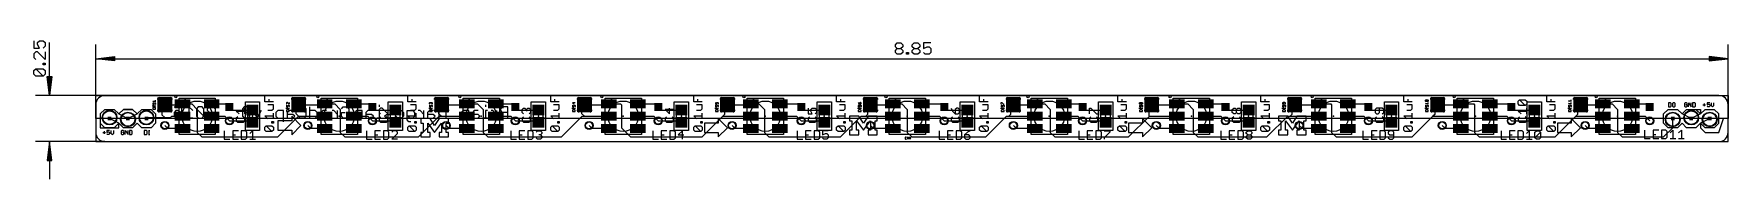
# Model space of a CAD drawing. Extents: x -0.34 to 8.85, y -0.2 to 0.55.
import ezdxf

# ---------------------------------------------------------------- set-up
doc = ezdxf.new("R2010")
doc.units = 0
for name, color, linetype in [('1', 22, 'CONTINUOUS'), ('16', 175, 'CONTINUOUS'), ('17', 82, 'CONTINUOUS'), ('18', 82, 'CONTINUOUS'), ('19', 53, 'CONTINUOUS'), ('20', 7, 'CONTINUOUS'), ('21', 253, 'CONTINUOUS'), ('23', 7, 'CONTINUOUS'), ('25', 253, 'CONTINUOUS'), ('26', 253, 'CONTINUOUS'), ('27', 253, 'CONTINUOUS'), ('29', 253, 'CONTINUOUS'), ('31', 253, 'CONTINUOUS'), ('39', 22, 'CONTINUOUS'), ('51', 253, 'CONTINUOUS')]:
    doc.layers.add(name, color=color, linetype=linetype)

# ---------------------------------------------------------------- blocks, each defined once
blk = doc.blocks.new('RECT')
blk.add_solid([(-0.5, -0.5), (0.5, -0.5), (-0.5, 0.5), (0.5, 0.5)])
blk = doc.blocks.new('ROUNDP')
blk.add_circle((0, 0), 0.5)
blk = doc.blocks.new('SQUAREV')
blk.add_solid([(-0.5, -0.5), (0.5, -0.5), (-0.5, 0.5), (0.5, 0.5)])
blk = doc.blocks.new('ROUNDV')
blk.add_circle((0, 0), 0.5)

msp = doc.modelspace()

# ---------------------------------------------------------------- linework, layer by layer
at = {"layer": '1'}
for p, q in [((0.359217, 0.2), (0.359217, 0.145783)), ((0.391248, 0.2), (0.466831, 0.2)), ((0.466831, 0.2), (0.47126, 0.204429)), ((0.47126, 0.204429), (0.520571, 0.204429)), ((0.520571, 0.204429), (0.55, 0.175)), ((0.62874, 0.204429), (0.708071, 0.204429)), ((0.708071, 0.204429), (0.725, 0.1875)), ((0.725, 0.1875), (0.741535, 0.170965)), ((1.084217, 0.2), (1.084217, 0.153283)), ((1.116248, 0.2), (1.236831, 0.2)), ((1.236831, 0.2), (1.24126, 0.204429)), ((1.24126, 0.204429), (1.295571, 0.204429)), ((1.295571, 0.204429), (1.325, 0.175)), ((1.39874, 0.204429), (1.483071, 0.204429)), ((1.483071, 0.204429), (1.5, 0.1875)), ((1.5, 0.1875), (1.516535, 0.170965)), ((1.859217, 0.2), (1.859217, 0.153283)), ((1.891248, 0.2), (2.006831, 0.2)), ((2.006831, 0.2), (2.01126, 0.204429)), ((2.01126, 0.204429), (2.070571, 0.204429)), ((2.070571, 0.204429), (2.1, 0.175)), ((2.16874, 0.204429), (2.258071, 0.204429)), ((2.258071, 0.204429), (2.275, 0.1875)), ((2.275, 0.1875), (2.291535, 0.170965)), ((2.634217, 0.2), (2.634217, 0.153283)), ((2.666248, 0.2), (2.776831, 0.2)), ((2.776831, 0.2), (2.78126, 0.204429)), ((2.78126, 0.204429), (2.845571, 0.204429)), ((2.845571, 0.204429), (2.85, 0.2)), ((2.85, 0.2), (2.85, 0.075)), ((2.93874, 0.204429), (3.033071, 0.204429)), ((3.033071, 0.204429), (3.05, 0.1875)), ((3.05, 0.1875), (3.066535, 0.170965)), ((3.409217, 0.2), (3.409217, 0.146717)), ((3.441248, 0.2), (3.546831, 0.2)), ((3.546831, 0.2), (3.55126, 0.204429)), ((3.55126, 0.204429), (3.595571, 0.204429)), ((3.595571, 0.204429), (3.625, 0.175)), ((3.70874, 0.204429), (3.808071, 0.204429)), ((3.808071, 0.204429), (3.825, 0.1875)), ((3.825, 0.1875), (3.841535, 0.170965)), ((4.184217, 0.2), (4.184217, 0.146717)), ((4.216248, 0.2), (4.316831, 0.2)), ((4.316831, 0.2), (4.32126, 0.204429)), ((4.32126, 0.204429), (4.370571, 0.204429)), ((4.370571, 0.204429), (4.4, 0.175)), ((4.47874, 0.204429), (4.583071, 0.204429)), ((4.583071, 0.204429), (4.6, 0.1875)), ((4.6, 0.1875), (4.616535, 0.170965)), ((4.959217, 0.2), (4.959217, 0.146717)), ((4.991248, 0.2), (5.086831, 0.2)), ((5.086831, 0.2), (5.09126, 0.204429)), ((5.09126, 0.204429), (5.145571, 0.204429)), ((5.145571, 0.204429), (5.175, 0.175)), ((5.24874, 0.204429), (5.333071, 0.204429)), ((5.333071, 0.204429), (5.35, 0.1875)), ((5.35, 0.1875), (5.366535, 0.170965)), ((5.709217, 0.2), (5.709217, 0.140783)), ((5.741248, 0.2), (5.856831, 0.2)), ((5.856831, 0.2), (5.86126, 0.204429)), ((5.86126, 0.204429), (5.920571, 0.204429)), ((5.920571, 0.204429), (5.95, 0.175)), ((6.01874, 0.204429), (6.108071, 0.204429)), ((6.108071, 0.204429), (6.125, 0.1875)), ((6.125, 0.1875), (6.141535, 0.170965)), ((6.484217, 0.2), (6.484217, 0.146717)), ((6.516248, 0.2), (6.626831, 0.2)), ((6.626831, 0.2), (6.63126, 0.204429)), ((6.63126, 0.204429), (6.695571, 0.204429)), ((6.695571, 0.204429), (6.7, 0.2)), ((6.7, 0.2), (6.7, 0.05)), ((6.78874, 0.204429), (6.883071, 0.204429)), ((6.883071, 0.204429), (6.9, 0.1875)), ((6.9, 0.1875), (6.916535, 0.170965)), ((7.259217, 0.2), (7.259217, 0.146717)), ((7.291248, 0.2), (7.396831, 0.2)), ((7.396831, 0.2), (7.40126, 0.204429)), ((7.40126, 0.204429), (7.470571, 0.204429)), ((7.470571, 0.204429), (7.475, 0.2)), ((7.475, 0.2), (7.475, 0.05)), ((7.55874, 0.204429), (7.658071, 0.204429)), ((7.658071, 0.204429), (7.675, 0.1875)), ((7.675, 0.1875), (7.691535, 0.170965)), ((8.034217, 0.2), (8.034217, 0.146717)), ((8.066248, 0.2), (8.166831, 0.2)), ((8.166831, 0.2), (8.17126, 0.204429)), ((8.17126, 0.204429), (8.220571, 0.204429)), ((8.220571, 0.204429), (8.25, 0.175)), ((8.32874, 0.204429), (8.408071, 0.204429)), ((8.408071, 0.204429), (8.425, 0.1875)), ((0.275, 0.13), (0.375, 0.13)), ((0.359217, 0.145783), (0.375, 0.13)), ((0.375, 0.13), (0.405, 0.13)), ((0.405, 0.13), (0.4125, 0.1375)), ((0.4125, 0.1375), (0.47126, 0.1375)), ((0.55, 0.175), (0.55, 0.05)), ((0.62874, 0.1375), (0.7, 0.1375)), ((0.7, 0.1375), (0.725, 0.1125)), ((0.725, 0.1125), (0.841535, 0.1125)), ((0.741535, 0.170965), (0.85, 0.170965)), ((0.841535, 0.1125), (0.85, 0.104035)), ((0.9875, 0.025), (1.1, 0.1375)), ((1.084217, 0.153283), (1.1, 0.1375)), ((1.1, 0.1375), (1.24126, 0.1375)), ((1.325, 0.175), (1.325, 0.05)), ((1.39874, 0.1375), (1.475, 0.1375)), ((1.475, 0.1375), (1.5, 0.1125)), ((1.5, 0.1125), (1.616535, 0.1125)), ((1.516535, 0.170965), (1.625, 0.170965)), ((1.616535, 0.1125), (1.625, 0.104035)), ((1.75, 0.025), (1.8625, 0.1375)), ((1.859217, 0.153283), (1.875, 0.1375)), ((1.8625, 0.1375), (1.875, 0.1375)), ((1.875, 0.1375), (2.01126, 0.1375)), ((2.1, 0.175), (2.1, 0.05)), ((2.16874, 0.1375), (2.25, 0.1375)), ((2.25, 0.1375), (2.275, 0.1125)), ((2.275, 0.1125), (2.391535, 0.1125)), ((2.291535, 0.170965), (2.4, 0.170965)), ((2.391535, 0.1125), (2.4, 0.104035)), ((2.525, 0.025), (2.6375, 0.1375)), ((2.634217, 0.153283), (2.65, 0.1375)), ((2.6375, 0.1375), (2.65, 0.1375)), ((2.65, 0.1375), (2.78126, 0.1375)), ((2.93874, 0.1375), (3.025, 0.1375)), ((3.025, 0.1375), (3.05, 0.1125)), ((3.05, 0.1125), (3.166535, 0.1125)), ((3.066535, 0.170965), (3.175, 0.170965)), ((3.166535, 0.1125), (3.175, 0.104035)), ((3.2875, 0.025), (3.4, 0.1375)), ((3.409217, 0.146717), (3.4, 0.1375)), ((3.4, 0.1375), (3.55126, 0.1375)), ((3.625, 0.175), (3.625, 0.05)), ((3.70874, 0.1375), (3.8, 0.1375)), ((3.8, 0.1375), (3.825, 0.1125)), ((3.825, 0.1125), (3.941535, 0.1125)), ((3.841535, 0.170965), (3.95, 0.170965)), ((3.941535, 0.1125), (3.95, 0.104035)), ((4.0375, 0.025), (4.15, 0.1375)), ((4.15, 0.1375), (4.175, 0.1375)), ((4.184217, 0.146717), (4.175, 0.1375)), ((4.175, 0.1375), (4.32126, 0.1375)), ((4.4, 0.175), (4.4, 0.05)), ((4.47874, 0.1375), (4.575, 0.1375)), ((4.575, 0.1375), (4.6, 0.1125)), ((4.6, 0.1125), (4.716535, 0.1125)), ((4.616535, 0.170965), (4.725, 0.170965)), ((4.716535, 0.1125), (4.725, 0.104035)), ((4.825, 0.025), (4.9375, 0.1375)), ((4.9375, 0.1375), (4.95, 0.1375)), ((4.959217, 0.146717), (4.95, 0.1375)), ((4.95, 0.1375), (5.09126, 0.1375)), ((5.175, 0.175), (5.175, 0.05)), ((5.24874, 0.1375), (5.325, 0.1375)), ((5.325, 0.1375), (5.35, 0.1125)), ((5.35, 0.1125), (5.466535, 0.1125)), ((5.366535, 0.170965), (5.475, 0.170965)), ((5.466535, 0.1125), (5.475, 0.104035)), ((5.6, 0.025), (5.7125, 0.1375)), ((5.709217, 0.140783), (5.7125, 0.1375)), ((5.7125, 0.1375), (5.86126, 0.1375)), ((5.95, 0.175), (5.95, 0.05)), ((6.01874, 0.1375), (6.1, 0.1375)), ((6.1, 0.1375), (6.125, 0.1125)), ((6.125, 0.1125), (6.241535, 0.1125)), ((6.141535, 0.170965), (6.25, 0.170965)), ((6.241535, 0.1125), (6.25, 0.104035)), ((6.35, 0.025), (6.4625, 0.1375)), ((6.4625, 0.1375), (6.475, 0.1375)), ((6.484217, 0.146717), (6.475, 0.1375)), ((6.475, 0.1375), (6.63126, 0.1375)), ((6.78874, 0.1375), (6.875, 0.1375)), ((6.875, 0.1375), (6.9, 0.1125)), ((6.9, 0.1125), (7.016535, 0.1125)), ((6.916535, 0.170965), (7.025, 0.170965)), ((7.016535, 0.1125), (7.025, 0.104035)), ((7.1375, 0.025), (7.25, 0.1375)), ((7.259217, 0.146717), (7.25, 0.1375)), ((7.25, 0.1375), (7.40126, 0.1375)), ((7.55874, 0.1375), (7.65, 0.1375)), ((7.65, 0.1375), (7.675, 0.1125)), ((7.675, 0.1125), (7.791535, 0.1125)), ((7.691535, 0.170965), (7.8, 0.170965)), ((7.791535, 0.1125), (7.8, 0.104035)), ((7.9125, 0.025), (8.025, 0.1375)), ((8.034217, 0.146717), (8.025, 0.1375)), ((8.025, 0.1375), (8.17126, 0.1375)), ((8.25, 0.175), (8.25, 0.05)), ((8.32874, 0.1375), (8.4, 0.1375)), ((8.4, 0.1375), (8.425, 0.1125)), ((8.55, 0.075), (8.55, 0.12)), ((0.391929, 0.070571), (0.375, 0.0875)), ((0.47126, 0.070571), (0.391929, 0.070571)), ((0.55, 0.05), (0.575, 0.025)), ((0.575, 0.025), (0.9875, 0.025)), ((1.166929, 0.070571), (1.15, 0.0875)), ((1.24126, 0.070571), (1.166929, 0.070571)), ((1.325, 0.05), (1.35, 0.025)), ((1.35, 0.025), (1.75, 0.025)), ((1.916929, 0.070571), (1.9, 0.0875)), ((2.01126, 0.070571), (1.916929, 0.070571)), ((2.1, 0.05), (2.125, 0.025)), ((2.125, 0.025), (2.525, 0.025)), ((2.691929, 0.070571), (2.675, 0.0875)), ((2.78126, 0.070571), (2.691929, 0.070571)), ((2.85, 0.075), (2.9, 0.025)), ((2.9, 0.025), (3.2875, 0.025)), ((3.466929, 0.070571), (3.45, 0.0875)), ((3.55126, 0.070571), (3.466929, 0.070571)), ((3.625, 0.05), (3.65, 0.025)), ((3.65, 0.025), (4.0375, 0.025)), ((4.216929, 0.070571), (4.2, 0.0875)), ((4.32126, 0.070571), (4.216929, 0.070571)), ((4.4, 0.05), (4.425, 0.025)), ((4.425, 0.025), (4.825, 0.025)), ((4.991929, 0.070571), (4.975, 0.0875)), ((5.09126, 0.070571), (4.991929, 0.070571)), ((5.175, 0.05), (5.2, 0.025)), ((5.2, 0.025), (5.6, 0.025)), ((5.766929, 0.070571), (5.75, 0.0875)), ((5.86126, 0.070571), (5.766929, 0.070571)), ((5.95, 0.05), (5.975, 0.025)), ((5.975, 0.025), (6.35, 0.025)), ((6.541929, 0.070571), (6.525, 0.0875)), ((6.63126, 0.070571), (6.541929, 0.070571)), ((6.7, 0.05), (6.725, 0.025)), ((6.725, 0.025), (7.1375, 0.025)), ((7.316929, 0.070571), (7.3, 0.0875)), ((7.40126, 0.070571), (7.316929, 0.070571)), ((7.475, 0.05), (7.5, 0.025)), ((7.5, 0.025), (7.9125, 0.025)), ((8.091929, 0.070571), (8.075, 0.0875)), ((8.17126, 0.070571), (8.091929, 0.070571)), ((8.25, 0.05), (8.275, 0.025)), ((8.275, 0.025), (8.5, 0.025)), ((8.5, 0.025), (8.55, 0.075))]:
    msp.add_line(p, q, dxfattribs=at)
at = {"layer": '16'}
for p, q in [((0, 0.125), (0, 0.25)), ((0, 0.25), (8.85, 0.25)), ((8.85, 0.25), (8.85, 0.125)), ((8.85, 0.125), (0, 0.125)), ((0, 0.125), (0, 0)), ((8.85, 0.125), (0, 0.125)), ((0.075, 0.125), (0.025, 0.125)), ((0.025, 0.125), (0.025, 0.075)), ((0.125, 0.1), (0.075, 0.125)), ((0.15, 0.175), (0.125, 0.15)), ((0.125, 0.15), (0.175, 0.125)), ((0.125, 0.075), (0.125, 0.1)), ((0.2, 0.175), (0.15, 0.175)), ((0.175, 0.125), (0.225, 0.15)), ((0.225, 0.15), (0.2, 0.175)), ((8.6, 0.15), (8.625, 0.175)), ((8.65, 0.125), (8.6, 0.15)), ((8.625, 0.175), (8.7, 0.175)), ((8.7, 0.15), (8.65, 0.125)), ((8.7, 0.175), (8.7, 0.15)), ((8.75, 0.125), (8.7, 0.1)), ((8.7, 0.1), (8.7, 0.075)), ((8.825, 0.125), (8.75, 0.125)), ((8.8, 0.05), (8.825, 0.125)), ((8.85, 0), (8.85, 0.125)), ((0, 0), (8.85, 0)), ((0.025, 0.075), (0.125, 0.075)), ((8.7, 0.075), (8.725, 0.05)), ((8.725, 0.05), (8.8, 0.05))]:
    msp.add_line(p, q, dxfattribs=at)
at = {"layer": '19'}
for p, q in [((-0.33517, 0.547493), (-0.33517, 0.506792)), ((-0.33517, 0.506792), (-0.304644, 0.506792)), ((-0.324995, 0.486721), (-0.33517, 0.476546)), ((-0.33517, 0.476546), (-0.33517, 0.456195)), ((-0.31482, 0.486721), (-0.324995, 0.486721)), ((-0.31482, 0.537318), (-0.304644, 0.547493)), ((-0.31482, 0.527143), (-0.31482, 0.537318)), ((-0.304644, 0.506792), (-0.31482, 0.527143)), ((-0.274118, 0.44602), (-0.31482, 0.486721)), ((-0.304644, 0.547493), (-0.284293, 0.547493)), ((-0.284293, 0.547493), (-0.274118, 0.537318)), ((-0.274118, 0.516967), (-0.284293, 0.506792)), ((-0.274118, 0.537318), (-0.274118, 0.516967)), ((-0.274118, 0.486721), (-0.274118, 0.44602)), ((-0.25, 0.25), (-0.25, 0.536854)), ((0, 0.2), (0, 0.526772)), ((0, 0.45), (0.102362, 0.462569)), ((0, 0.45), (0.102362, 0.460236)), ((0.102362, 0.462569), (0.102362, 0.437431)), ((4.335254, 0.524995), (4.34543, 0.53517)), ((4.335254, 0.51482), (4.335254, 0.524995)), ((4.34543, 0.504644), (4.335254, 0.51482)), ((4.335254, 0.494469), (4.34543, 0.504644)), ((4.335254, 0.484293), (4.335254, 0.494469)), ((4.34543, 0.474118), (4.335254, 0.484293)), ((4.34543, 0.53517), (4.36578, 0.53517)), ((4.34543, 0.504644), (4.36578, 0.504644)), ((4.36578, 0.474118), (4.34543, 0.474118)), ((4.36578, 0.53517), (4.375956, 0.524995)), ((4.375956, 0.51482), (4.36578, 0.504644)), ((4.36578, 0.504644), (4.375956, 0.494469)), ((4.375956, 0.484293), (4.36578, 0.474118)), ((4.375956, 0.524995), (4.375956, 0.51482)), ((4.375956, 0.494469), (4.375956, 0.484293)), ((4.396026, 0.474118), (4.396026, 0.484293)), ((4.396026, 0.484293), (4.406202, 0.484293)), ((4.406202, 0.474118), (4.396026, 0.474118)), ((4.406202, 0.484293), (4.406202, 0.474118)), ((4.426412, 0.524995), (4.436587, 0.53517)), ((4.426412, 0.51482), (4.426412, 0.524995)), ((4.436587, 0.504644), (4.426412, 0.51482)), ((4.426412, 0.494469), (4.436587, 0.504644)), ((4.426412, 0.484293), (4.426412, 0.494469)), ((4.436587, 0.474118), (4.426412, 0.484293)), ((4.436587, 0.53517), (4.456938, 0.53517)), ((4.436587, 0.504644), (4.456938, 0.504644)), ((4.456938, 0.474118), (4.436587, 0.474118)), ((4.456938, 0.53517), (4.467114, 0.524995)), ((4.467114, 0.51482), (4.456938, 0.504644)), ((4.456938, 0.504644), (4.467114, 0.494469)), ((4.467114, 0.484293), (4.456938, 0.474118)), ((4.467114, 0.524995), (4.467114, 0.51482)), ((4.467114, 0.494469), (4.467114, 0.484293)), ((4.527885, 0.53517), (4.487184, 0.53517)), ((4.487184, 0.53517), (4.487184, 0.504644)), ((4.487184, 0.504644), (4.507535, 0.51482)), ((4.497359, 0.474118), (4.487184, 0.484293)), ((4.51771, 0.474118), (4.497359, 0.474118)), ((4.507535, 0.51482), (4.51771, 0.51482)), ((4.51771, 0.51482), (4.527885, 0.504644)), ((4.527885, 0.484293), (4.51771, 0.474118)), ((4.527885, 0.504644), (4.527885, 0.484293)), ((8.85, 0.45), (8.747638, 0.462569)), ((8.747638, 0.462569), (8.747638, 0.437431)), ((8.85, 0.45), (8.747638, 0.460236)), ((8.85, 0.2), (8.85, 0.526772)), ((-0.33517, 0.456195), (-0.324995, 0.44602)), ((-0.33517, 0.385388), (-0.324995, 0.395564)), ((-0.33517, 0.365038), (-0.33517, 0.385388)), ((-0.324995, 0.395564), (-0.284293, 0.395564)), ((-0.284293, 0.354862), (-0.324995, 0.395564)), ((-0.284293, 0.415634), (-0.284293, 0.425809)), ((-0.284293, 0.425809), (-0.274118, 0.425809)), ((-0.274118, 0.415634), (-0.284293, 0.415634)), ((-0.284293, 0.395564), (-0.274118, 0.385388)), ((-0.274118, 0.425809), (-0.274118, 0.415634)), ((-0.274118, 0.385388), (-0.274118, 0.365038)), ((0, 0.45), (0.102362, 0.455118)), ((0, 0.45), (8.85, 0.45)), ((0.102362, 0.437431), (0, 0.45)), ((0.102362, 0.444882), (0, 0.45)), ((0.102362, 0.439764), (0, 0.45)), ((8.85, 0.45), (8.747638, 0.455118)), ((8.747638, 0.437431), (8.85, 0.45)), ((8.747638, 0.444882), (8.85, 0.45)), ((8.747638, 0.439764), (8.85, 0.45)), ((-0.324995, 0.354862), (-0.33517, 0.365038)), ((-0.284293, 0.354862), (-0.324995, 0.354862)), ((-0.274118, 0.365038), (-0.284293, 0.354862)), ((-0.25, 0.25), (-0.262569, 0.352362)), ((-0.262569, 0.352362), (-0.237431, 0.352362)), ((-0.25, 0.25), (-0.260236, 0.352362)), ((-0.25, 0.25), (-0.255118, 0.352362)), ((-0.237431, 0.352362), (-0.25, 0.25)), ((-0.244882, 0.352362), (-0.25, 0.25)), ((-0.239764, 0.352362), (-0.25, 0.25)), ((0.05, 0.25), (-0.326772, 0.25)), ((0.05, 0), (-0.326772, 0)), ((-0.25, 0), (-0.262569, -0.102362)), ((-0.25, 0), (-0.260236, -0.102362)), ((-0.25, 0), (-0.255118, -0.102362)), ((-0.25, 0), (-0.25, -0.204724)), ((-0.237431, -0.102362), (-0.25, 0)), ((-0.244882, -0.102362), (-0.25, 0)), ((-0.239764, -0.102362), (-0.25, 0)), ((-0.262569, -0.102362), (-0.237431, -0.102362))]:
    msp.add_line(p, q, dxfattribs=at)
at = {"layer": '20'}
for p, q in [((0, 0.2), (0, 0.05)), ((8.8, 0.25), (0.05, 0.25)), ((8.85, 0.05), (8.85, 0.2)), ((0.05, 0), (8.8, 0))]:
    msp.add_line(p, q, dxfattribs=at)
for centre, start, end in [((0.05, 0.2), 90, 180), ((8.8, 0.2), 0, 90), ((0.05, 0.05), 180, 270), ((8.8, 0.05), 270, 0)]:
    msp.add_arc(centre, 0.05, start, end, dxfattribs=at)
at = {"layer": '21'}
for p, q in [((0.343504, 0.23937), (0.406496, 0.23937)), ((0.451575, 0.196555), (0.451575, 0.235925)), ((0.451575, 0.235925), (0.490945, 0.235925)), ((0.490945, 0.235925), (0.451575, 0.196555)), ((0.451575, 0.039075), (0.451575, 0.196555)), ((0.490945, 0.235925), (0.648425, 0.235925)), ((0.648425, 0.235925), (0.648425, 0.039075)), ((1.068504, 0.23937), (1.131496, 0.23937)), ((1.221575, 0.196555), (1.221575, 0.235925)), ((1.221575, 0.235925), (1.260945, 0.235925)), ((1.260945, 0.235925), (1.221575, 0.196555)), ((1.221575, 0.039075), (1.221575, 0.196555)), ((1.260945, 0.235925), (1.418425, 0.235925)), ((1.418425, 0.235925), (1.418425, 0.039075)), ((1.843504, 0.23937), (1.906496, 0.23937)), ((1.991575, 0.196555), (1.991575, 0.235925)), ((1.991575, 0.235925), (2.030945, 0.235925)), ((2.030945, 0.235925), (1.991575, 0.196555)), ((1.991575, 0.039075), (1.991575, 0.196555)), ((2.030945, 0.235925), (2.188425, 0.235925)), ((2.188425, 0.235925), (2.188425, 0.039075)), ((2.618504, 0.23937), (2.681496, 0.23937)), ((2.761575, 0.196555), (2.761575, 0.235925)), ((2.761575, 0.235925), (2.800945, 0.235925)), ((2.800945, 0.235925), (2.761575, 0.196555)), ((2.761575, 0.039075), (2.761575, 0.196555)), ((2.800945, 0.235925), (2.958425, 0.235925)), ((2.958425, 0.235925), (2.958425, 0.039075)), ((3.393504, 0.23937), (3.456496, 0.23937)), ((3.531575, 0.196555), (3.531575, 0.235925)), ((3.531575, 0.235925), (3.570945, 0.235925)), ((3.570945, 0.235925), (3.531575, 0.196555)), ((3.531575, 0.039075), (3.531575, 0.196555)), ((3.570945, 0.235925), (3.728425, 0.235925)), ((3.728425, 0.235925), (3.728425, 0.039075)), ((4.168504, 0.23937), (4.231496, 0.23937)), ((4.301575, 0.196555), (4.301575, 0.235925)), ((4.301575, 0.235925), (4.340945, 0.235925)), ((4.340945, 0.235925), (4.301575, 0.196555)), ((4.301575, 0.039075), (4.301575, 0.196555)), ((4.340945, 0.235925), (4.498425, 0.235925)), ((4.498425, 0.235925), (4.498425, 0.039075)), ((4.943504, 0.23937), (5.006496, 0.23937)), ((5.071575, 0.196555), (5.071575, 0.235925)), ((5.071575, 0.235925), (5.110945, 0.235925)), ((5.110945, 0.235925), (5.071575, 0.196555)), ((5.071575, 0.039075), (5.071575, 0.196555)), ((5.110945, 0.235925), (5.268425, 0.235925)), ((5.268425, 0.235925), (5.268425, 0.039075)), ((5.693504, 0.23937), (5.756496, 0.23937)), ((5.841575, 0.196555), (5.841575, 0.235925)), ((5.841575, 0.235925), (5.880945, 0.235925)), ((5.880945, 0.235925), (5.841575, 0.196555)), ((5.841575, 0.039075), (5.841575, 0.196555)), ((5.880945, 0.235925), (6.038425, 0.235925)), ((6.038425, 0.235925), (6.038425, 0.039075)), ((6.468504, 0.23937), (6.531496, 0.23937)), ((6.611575, 0.196555), (6.611575, 0.235925)), ((6.611575, 0.235925), (6.650945, 0.235925)), ((6.650945, 0.235925), (6.611575, 0.196555)), ((6.611575, 0.039075), (6.611575, 0.196555)), ((6.650945, 0.235925), (6.808425, 0.235925)), ((6.808425, 0.235925), (6.808425, 0.039075)), ((7.243504, 0.23937), (7.306496, 0.23937)), ((7.381575, 0.196555), (7.381575, 0.235925)), ((7.381575, 0.235925), (7.420945, 0.235925)), ((7.420945, 0.235925), (7.381575, 0.196555)), ((7.381575, 0.039075), (7.381575, 0.196555)), ((7.420945, 0.235925), (7.578425, 0.235925)), ((7.578425, 0.235925), (7.578425, 0.039075)), ((8.018504, 0.23937), (8.081496, 0.23937)), ((8.151575, 0.196555), (8.151575, 0.235925)), ((8.151575, 0.235925), (8.190945, 0.235925)), ((8.190945, 0.235925), (8.151575, 0.196555)), ((8.151575, 0.039075), (8.151575, 0.196555)), ((8.190945, 0.235925), (8.348425, 0.235925)), ((8.348425, 0.235925), (8.348425, 0.039075)), ((0.05, 0.175), (0.025, 0.15)), ((0.025, 0.15), (0.025, 0.1)), ((0.025, 0.1), (0.05, 0.075)), ((0.05, 0.175), (0.1, 0.175)), ((0.1, 0.175), (0.125, 0.15)), ((0.125, 0.1), (0.1, 0.075)), ((0.125, 0.15), (0.15, 0.175)), ((0.15, 0.075), (0.125, 0.1)), ((0.15, 0.175), (0.2, 0.175)), ((0.2, 0.175), (0.225, 0.15)), ((0.225, 0.1), (0.2, 0.075)), ((0.225, 0.15), (0.25, 0.175)), ((0.25, 0.075), (0.225, 0.1)), ((0.25, 0.175), (0.3, 0.175)), ((0.3, 0.175), (0.325, 0.15)), ((0.325, 0.1), (0.3, 0.075)), ((0.325, 0.15), (0.325, 0.1)), ((0.406496, 0.16063), (0.343504, 0.16063)), ((1.131496, 0.16063), (1.068504, 0.16063)), ((1.906496, 0.16063), (1.843504, 0.16063)), ((2.681496, 0.16063), (2.618504, 0.16063)), ((3.456496, 0.16063), (3.393504, 0.16063)), ((4.231496, 0.16063), (4.168504, 0.16063)), ((5.006496, 0.16063), (4.943504, 0.16063)), ((5.756496, 0.16063), (5.693504, 0.16063)), ((6.531496, 0.16063), (6.468504, 0.16063)), ((7.306496, 0.16063), (7.243504, 0.16063)), ((8.081496, 0.16063), (8.018504, 0.16063)), ((8.5, 0.15), (8.525, 0.175)), ((8.5, 0.1), (8.5, 0.15)), ((8.525, 0.075), (8.5, 0.1)), ((8.525, 0.175), (8.575, 0.175)), ((8.575, 0.175), (8.6, 0.15)), ((8.6, 0.1), (8.575, 0.075)), ((8.6, 0.15), (8.625, 0.175)), ((8.625, 0.075), (8.6, 0.1)), ((8.625, 0.175), (8.675, 0.175)), ((8.675, 0.175), (8.7, 0.15)), ((8.7, 0.1), (8.675, 0.075)), ((8.7, 0.15), (8.725, 0.175)), ((8.725, 0.075), (8.7, 0.1)), ((8.725, 0.175), (8.775, 0.175)), ((8.8, 0.15), (8.775, 0.175)), ((8.775, 0.075), (8.8, 0.1)), ((8.8, 0.1), (8.8, 0.15)), ((0.1, 0.075), (0.05, 0.075)), ((0.2, 0.075), (0.15, 0.075)), ((0.3, 0.075), (0.25, 0.075)), ((0.648425, 0.039075), (0.451575, 0.039075)), ((1.418425, 0.039075), (1.221575, 0.039075)), ((2.188425, 0.039075), (1.991575, 0.039075)), ((2.958425, 0.039075), (2.761575, 0.039075)), ((3.728425, 0.039075), (3.531575, 0.039075)), ((4.498425, 0.039075), (4.301575, 0.039075)), ((5.268425, 0.039075), (5.071575, 0.039075)), ((6.038425, 0.039075), (5.841575, 0.039075)), ((6.808425, 0.039075), (6.611575, 0.039075)), ((7.578425, 0.039075), (7.381575, 0.039075)), ((8.348425, 0.039075), (8.151575, 0.039075)), ((8.575, 0.075), (8.525, 0.075)), ((8.675, 0.075), (8.625, 0.075)), ((8.775, 0.075), (8.725, 0.075))]:
    msp.add_line(p, q, dxfattribs=at)
for centre, radius in [((0.434488, 0.243327), 0.005567), ((0.55, 0.1375), 0.082677), ((1.204488, 0.243327), 0.005567), ((1.32, 0.1375), 0.082677), ((1.974488, 0.243327), 0.005567), ((2.09, 0.1375), 0.082677), ((2.744488, 0.243327), 0.005567), ((2.86, 0.1375), 0.082677), ((3.514488, 0.243327), 0.005567), ((3.63, 0.1375), 0.082677), ((4.284488, 0.243327), 0.005567), ((4.4, 0.1375), 0.082677), ((5.054488, 0.243327), 0.005567), ((5.17, 0.1375), 0.082677), ((5.824488, 0.243327), 0.005567), ((5.94, 0.1375), 0.082677), ((6.594488, 0.243327), 0.005567), ((6.71, 0.1375), 0.082677), ((7.364488, 0.243327), 0.005567), ((7.48, 0.1375), 0.082677), ((8.134488, 0.243327), 0.005567), ((8.25, 0.1375), 0.082677)]:
    msp.add_circle(centre, radius, dxfattribs=at)
for centre, radius, start, end in [((0.345469, 0.22953), 0.010034, 101.290827, 191.329037), ((0.404535, 0.229533), 0.010031, 348.651845, 78.72829), ((1.070469, 0.22953), 0.010034, 101.290827, 191.329037), ((1.129535, 0.229533), 0.010031, 348.651845, 78.72829), ((1.845469, 0.22953), 0.010034, 101.290827, 191.329037), ((1.904535, 0.229533), 0.010031, 348.651845, 78.72829), ((2.620469, 0.22953), 0.010034, 101.290827, 191.329037), ((2.679535, 0.229533), 0.010031, 348.651845, 78.72829), ((3.395469, 0.22953), 0.010034, 101.290827, 191.329037), ((3.454535, 0.229533), 0.010031, 348.651845, 78.72829), ((4.170469, 0.22953), 0.010034, 101.290827, 191.329037), ((4.229535, 0.229533), 0.010031, 348.651845, 78.72829), ((4.945469, 0.22953), 0.010034, 101.290827, 191.329037), ((5.004535, 0.229533), 0.010031, 348.651845, 78.72829), ((5.695469, 0.22953), 0.010034, 101.290827, 191.329037), ((5.754535, 0.229533), 0.010031, 348.651845, 78.72829), ((6.470469, 0.22953), 0.010034, 101.290827, 191.329037), ((6.529535, 0.229533), 0.010031, 348.651845, 78.72829), ((7.245469, 0.22953), 0.010034, 101.290827, 191.329037), ((7.304535, 0.229533), 0.010031, 348.651845, 78.72829), ((8.020469, 0.22953), 0.010034, 101.290827, 191.329037), ((8.079535, 0.229533), 0.010031, 348.651845, 78.72829), ((0.345469, 0.17047), 0.010034, 168.670963, 258.709173), ((0.404531, 0.17047), 0.010034, 281.290827, 11.329037), ((1.070469, 0.17047), 0.010034, 168.670963, 258.709173), ((1.129531, 0.17047), 0.010034, 281.290827, 11.329037), ((1.845469, 0.17047), 0.010034, 168.670963, 258.709173), ((1.904531, 0.17047), 0.010034, 281.290827, 11.329037), ((2.620469, 0.17047), 0.010034, 168.670963, 258.709173), ((2.679531, 0.17047), 0.010034, 281.290827, 11.329037), ((3.395469, 0.17047), 0.010034, 168.670963, 258.709173), ((3.454531, 0.17047), 0.010034, 281.290827, 11.329037), ((4.170469, 0.17047), 0.010034, 168.670963, 258.709173), ((4.229531, 0.17047), 0.010034, 281.290827, 11.329037), ((4.945469, 0.17047), 0.010034, 168.670963, 258.709173), ((5.004531, 0.17047), 0.010034, 281.290827, 11.329037), ((5.695469, 0.17047), 0.010034, 168.670963, 258.709173), ((5.754531, 0.17047), 0.010034, 281.290827, 11.329037), ((6.470469, 0.17047), 0.010034, 168.670963, 258.709173), ((6.529531, 0.17047), 0.010034, 281.290827, 11.329037), ((7.245469, 0.17047), 0.010034, 168.670963, 258.709173), ((7.304531, 0.17047), 0.010034, 281.290827, 11.329037), ((8.020469, 0.17047), 0.010034, 168.670963, 258.709173), ((8.079531, 0.17047), 0.010034, 281.290827, 11.329037)]:
    msp.add_arc(centre, radius, start, end, dxfattribs=at)
at = {"layer": '23'}
for p in [(0.375, 0.2), (1.1, 0.2), (1.875, 0.2), (2.65, 0.2), (3.425, 0.2), (4.2, 0.2), (4.975, 0.2), (5.725, 0.2), (6.5, 0.2), (7.275, 0.2), (8.05, 0.2), (0.075, 0.125), (0.55, 0.1375), (0.85, 0.1375), (1.32, 0.1375), (1.625, 0.1375), (2.09, 0.1375), (2.4, 0.1375), (2.86, 0.1375), (3.175, 0.1375), (3.63, 0.1375), (3.95, 0.1375), (4.4, 0.1375), (4.725, 0.1375), (5.17, 0.1375), (5.475, 0.1375), (5.94, 0.1375), (6.25, 0.1375), (6.71, 0.1375), (7.025, 0.1375), (7.48, 0.1375), (7.8, 0.1375), (8.25, 0.1375), (8.75, 0.125)]:
    msp.add_point(p, dxfattribs=at)
at = {"layer": '25'}
for p, q in [((0.314492, 0.214787), (0.309487, 0.219791)), ((0.309487, 0.219791), (0.3245, 0.219791)), ((0.311989, 0.210063), (0.309487, 0.207561)), ((0.309487, 0.207561), (0.309487, 0.202556)), ((0.309487, 0.202556), (0.311989, 0.200054)), ((0.309487, 0.190233), (0.309487, 0.195237)), ((0.3245, 0.192735), (0.309487, 0.192735)), ((0.311989, 0.185508), (0.309487, 0.183006)), ((0.311989, 0.200054), (0.314492, 0.200054)), ((0.321998, 0.185508), (0.311989, 0.185508)), ((0.314492, 0.200054), (0.316994, 0.202556)), ((0.316994, 0.207561), (0.319496, 0.210063)), ((0.316994, 0.202556), (0.316994, 0.207561)), ((0.319496, 0.210063), (0.321998, 0.210063)), ((0.321998, 0.210063), (0.3245, 0.207561)), ((0.3245, 0.202556), (0.321998, 0.200054)), ((0.3245, 0.183006), (0.321998, 0.185508)), ((0.3245, 0.214787), (0.3245, 0.224795)), ((0.3245, 0.207561), (0.3245, 0.202556)), ((0.3245, 0.190233), (0.3245, 0.195237)), ((1.036989, 0.212295), (1.034487, 0.209793)), ((1.034487, 0.209793), (1.034487, 0.204789)), ((1.034487, 0.204789), (1.036989, 0.202287)), ((1.036989, 0.197563), (1.034487, 0.195061)), ((1.034487, 0.195061), (1.034487, 0.190056)), ((1.034487, 0.190056), (1.036989, 0.187554)), ((1.039492, 0.212295), (1.036989, 0.212295)), ((1.036989, 0.187554), (1.039492, 0.187554)), ((1.0495, 0.202287), (1.039492, 0.212295)), ((1.039492, 0.187554), (1.041994, 0.190056)), ((1.041994, 0.195061), (1.044496, 0.197563)), ((1.041994, 0.190056), (1.041994, 0.195061)), ((1.044496, 0.197563), (1.046998, 0.197563)), ((1.046998, 0.197563), (1.0495, 0.195061)), ((1.0495, 0.190056), (1.046998, 0.187554)), ((1.0495, 0.212295), (1.0495, 0.202287)), ((1.0495, 0.195061), (1.0495, 0.190056)), ((1.809487, 0.209793), (1.811989, 0.212295)), ((1.809487, 0.204789), (1.809487, 0.209793)), ((1.811989, 0.202287), (1.809487, 0.204789)), ((1.811989, 0.197563), (1.809487, 0.195061)), ((1.809487, 0.195061), (1.809487, 0.190056)), ((1.809487, 0.190056), (1.811989, 0.187554)), ((1.811989, 0.212295), (1.814492, 0.212295)), ((1.811989, 0.187554), (1.814492, 0.187554)), ((1.814492, 0.212295), (1.816994, 0.209793)), ((1.814492, 0.187554), (1.816994, 0.190056)), ((1.816994, 0.209793), (1.819496, 0.212295)), ((1.816994, 0.209793), (1.816994, 0.207291)), ((1.816994, 0.195061), (1.819496, 0.197563)), ((1.816994, 0.190056), (1.816994, 0.195061)), ((1.819496, 0.212295), (1.821998, 0.212295)), ((1.819496, 0.197563), (1.821998, 0.197563)), ((1.821998, 0.212295), (1.8245, 0.209793)), ((1.8245, 0.204789), (1.821998, 0.202287)), ((1.821998, 0.197563), (1.8245, 0.195061)), ((1.8245, 0.190056), (1.821998, 0.187554)), ((1.8245, 0.209793), (1.8245, 0.204789)), ((1.8245, 0.195061), (1.8245, 0.190056)), ((2.5995, 0.209793), (2.584487, 0.209793)), ((2.584487, 0.209793), (2.591994, 0.202287)), ((2.586989, 0.197563), (2.584487, 0.195061)), ((2.584487, 0.195061), (2.584487, 0.190056)), ((2.584487, 0.190056), (2.586989, 0.187554)), ((2.586989, 0.187554), (2.589492, 0.187554)), ((2.589492, 0.187554), (2.591994, 0.190056)), ((2.591994, 0.202287), (2.591994, 0.212295)), ((2.591994, 0.195061), (2.594496, 0.197563)), ((2.591994, 0.190056), (2.591994, 0.195061)), ((2.594496, 0.197563), (2.596998, 0.197563)), ((2.596998, 0.197563), (2.5995, 0.195061)), ((2.5995, 0.190056), (2.596998, 0.187554)), ((2.5995, 0.195061), (2.5995, 0.190056)), ((3.359487, 0.212295), (3.359487, 0.202287)), ((3.359487, 0.202287), (3.366994, 0.202287)), ((3.361989, 0.197563), (3.359487, 0.195061)), ((3.359487, 0.195061), (3.359487, 0.190056)), ((3.359487, 0.190056), (3.361989, 0.187554)), ((3.361989, 0.187554), (3.364492, 0.187554)), ((3.364492, 0.209793), (3.366994, 0.212295)), ((3.364492, 0.207291), (3.364492, 0.209793)), ((3.366994, 0.202287), (3.364492, 0.207291)), ((3.364492, 0.187554), (3.366994, 0.190056)), ((3.366994, 0.212295), (3.371998, 0.212295)), ((3.366994, 0.195061), (3.369496, 0.197563)), ((3.366994, 0.190056), (3.366994, 0.195061)), ((3.369496, 0.197563), (3.371998, 0.197563)), ((3.371998, 0.212295), (3.3745, 0.209793)), ((3.3745, 0.204789), (3.371998, 0.202287)), ((3.371998, 0.197563), (3.3745, 0.195061)), ((3.3745, 0.190056), (3.371998, 0.187554)), ((3.3745, 0.209793), (3.3745, 0.204789)), ((3.3745, 0.195061), (3.3745, 0.190056)), ((4.134487, 0.212295), (4.136989, 0.207291)), ((4.136989, 0.197563), (4.134487, 0.195061)), ((4.134487, 0.195061), (4.134487, 0.190056)), ((4.134487, 0.190056), (4.136989, 0.187554)), ((4.136989, 0.207291), (4.141994, 0.202287)), ((4.136989, 0.187554), (4.139492, 0.187554)), ((4.139492, 0.187554), (4.141994, 0.190056)), ((4.144496, 0.212295), (4.141994, 0.209793)), ((4.141994, 0.209793), (4.141994, 0.202287)), ((4.141994, 0.202287), (4.146998, 0.202287)), ((4.141994, 0.195061), (4.144496, 0.197563)), ((4.141994, 0.190056), (4.141994, 0.195061)), ((4.146998, 0.212295), (4.144496, 0.212295)), ((4.144496, 0.197563), (4.146998, 0.197563)), ((4.1495, 0.209793), (4.146998, 0.212295)), ((4.146998, 0.202287), (4.1495, 0.204789)), ((4.146998, 0.197563), (4.1495, 0.195061)), ((4.1495, 0.190056), (4.146998, 0.187554)), ((4.1495, 0.204789), (4.1495, 0.209793)), ((4.1495, 0.195061), (4.1495, 0.190056)), ((4.909487, 0.202287), (4.909487, 0.212295)), ((4.909487, 0.212295), (4.911989, 0.212295)), ((4.911989, 0.197563), (4.909487, 0.195061)), ((4.909487, 0.195061), (4.909487, 0.190056)), ((4.909487, 0.190056), (4.911989, 0.187554)), ((4.911989, 0.212295), (4.921998, 0.202287)), ((4.911989, 0.187554), (4.914492, 0.187554)), ((4.914492, 0.187554), (4.916994, 0.190056)), ((4.916994, 0.195061), (4.919496, 0.197563)), ((4.916994, 0.190056), (4.916994, 0.195061)), ((4.919496, 0.197563), (4.921998, 0.197563)), ((4.921998, 0.202287), (4.9245, 0.202287)), ((4.921998, 0.197563), (4.9245, 0.195061)), ((4.9245, 0.190056), (4.921998, 0.187554)), ((4.9245, 0.195061), (4.9245, 0.190056)), ((5.659487, 0.209793), (5.661989, 0.212295)), ((5.659487, 0.204789), (5.659487, 0.209793)), ((5.661989, 0.202287), (5.659487, 0.204789)), ((5.661989, 0.197563), (5.659487, 0.195061)), ((5.659487, 0.195061), (5.659487, 0.190056)), ((5.659487, 0.190056), (5.661989, 0.187554)), ((5.661989, 0.212295), (5.664492, 0.212295)), ((5.664492, 0.202287), (5.661989, 0.202287)), ((5.661989, 0.187554), (5.664492, 0.187554)), ((5.664492, 0.212295), (5.666994, 0.209793)), ((5.666994, 0.204789), (5.664492, 0.202287)), ((5.664492, 0.187554), (5.666994, 0.190056)), ((5.666994, 0.209793), (5.669496, 0.212295)), ((5.666994, 0.204789), (5.666994, 0.209793)), ((5.669496, 0.202287), (5.666994, 0.204789)), ((5.666994, 0.195061), (5.669496, 0.197563)), ((5.666994, 0.190056), (5.666994, 0.195061)), ((5.669496, 0.212295), (5.671998, 0.212295)), ((5.671998, 0.202287), (5.669496, 0.202287)), ((5.669496, 0.197563), (5.671998, 0.197563)), ((5.671998, 0.212295), (5.6745, 0.209793)), ((5.6745, 0.204789), (5.671998, 0.202287)), ((5.671998, 0.197563), (5.6745, 0.195061)), ((5.6745, 0.190056), (5.671998, 0.187554)), ((5.6745, 0.209793), (5.6745, 0.204789)), ((5.6745, 0.195061), (5.6745, 0.190056)), ((6.436989, 0.212295), (6.434487, 0.209793)), ((6.434487, 0.209793), (6.434487, 0.204789)), ((6.434487, 0.204789), (6.436989, 0.202287)), ((6.436989, 0.197563), (6.434487, 0.195061)), ((6.434487, 0.195061), (6.434487, 0.190056)), ((6.434487, 0.190056), (6.436989, 0.187554)), ((6.446998, 0.212295), (6.436989, 0.212295)), ((6.436989, 0.202287), (6.439492, 0.202287)), ((6.436989, 0.187554), (6.439492, 0.187554)), ((6.439492, 0.202287), (6.441994, 0.204789)), ((6.439492, 0.187554), (6.441994, 0.190056)), ((6.441994, 0.204789), (6.441994, 0.212295)), ((6.441994, 0.195061), (6.444496, 0.197563)), ((6.441994, 0.190056), (6.441994, 0.195061)), ((6.444496, 0.197563), (6.446998, 0.197563)), ((6.4495, 0.209793), (6.446998, 0.212295)), ((6.446998, 0.202287), (6.4495, 0.204789)), ((6.446998, 0.197563), (6.4495, 0.195061)), ((6.4495, 0.190056), (6.446998, 0.187554)), ((6.4495, 0.204789), (6.4495, 0.209793)), ((6.4495, 0.195061), (6.4495, 0.190056)), ((7.209487, 0.224526), (7.211989, 0.227028)), ((7.209487, 0.219521), (7.209487, 0.224526)), ((7.211989, 0.217019), (7.209487, 0.219521)), ((7.214492, 0.202287), (7.209487, 0.207291)), ((7.209487, 0.207291), (7.2245, 0.207291)), ((7.211989, 0.197563), (7.209487, 0.195061)), ((7.209487, 0.195061), (7.209487, 0.190056)), ((7.209487, 0.190056), (7.211989, 0.187554)), ((7.211989, 0.227028), (7.221998, 0.227028)), ((7.221998, 0.217019), (7.211989, 0.227028)), ((7.221998, 0.217019), (7.211989, 0.217019)), ((7.211989, 0.187554), (7.214492, 0.187554)), ((7.214492, 0.187554), (7.216994, 0.190056)), ((7.216994, 0.195061), (7.219496, 0.197563)), ((7.216994, 0.190056), (7.216994, 0.195061)), ((7.219496, 0.197563), (7.221998, 0.197563)), ((7.221998, 0.227028), (7.2245, 0.224526)), ((7.2245, 0.219521), (7.221998, 0.217019)), ((7.221998, 0.197563), (7.2245, 0.195061)), ((7.2245, 0.190056), (7.221998, 0.187554)), ((7.2245, 0.224526), (7.2245, 0.219521)), ((7.2245, 0.202287), (7.2245, 0.212295)), ((7.2245, 0.195061), (7.2245, 0.190056)), ((7.711961, 0.219598), (7.719634, 0.227271)), ((7.711961, 0.204252), (7.711961, 0.219598)), ((7.719634, 0.196578), (7.711961, 0.204252)), ((7.719634, 0.227271), (7.750327, 0.227271)), ((7.750327, 0.196578), (7.719634, 0.227271)), ((7.750327, 0.196578), (7.719634, 0.196578)), ((7.750327, 0.227271), (7.758, 0.219598)), ((7.758, 0.204252), (7.750327, 0.196578)), ((7.758, 0.219598), (7.758, 0.204252)), ((7.989492, 0.217019), (7.984487, 0.222023)), ((7.984487, 0.222023), (7.9995, 0.222023)), ((7.989492, 0.202287), (7.984487, 0.207291)), ((7.984487, 0.207291), (7.9995, 0.207291)), ((7.986989, 0.197563), (7.984487, 0.195061)), ((7.984487, 0.195061), (7.984487, 0.190056)), ((7.984487, 0.190056), (7.986989, 0.187554)), ((7.986989, 0.187554), (7.989492, 0.187554)), ((7.989492, 0.187554), (7.991994, 0.190056)), ((7.991994, 0.195061), (7.994496, 0.197563)), ((7.991994, 0.190056), (7.991994, 0.195061)), ((7.994496, 0.197563), (7.996998, 0.197563)), ((7.996998, 0.197563), (7.9995, 0.195061)), ((7.9995, 0.190056), (7.996998, 0.187554)), ((7.9995, 0.217019), (7.9995, 0.227028)), ((7.9995, 0.202287), (7.9995, 0.212295)), ((7.9995, 0.195061), (7.9995, 0.190056)), ((8.526, 0.210519), (8.526, 0.1885)), ((8.537009, 0.210519), (8.526, 0.210519)), ((8.526, 0.1885), (8.537009, 0.1885)), ((8.540679, 0.206849), (8.537009, 0.210519)), ((8.537009, 0.1885), (8.540679, 0.19217)), ((8.540679, 0.19217), (8.540679, 0.206849)), ((8.551769, 0.210519), (8.548099, 0.206849)), ((8.548099, 0.206849), (8.548099, 0.19217)), ((8.548099, 0.19217), (8.551769, 0.1885)), ((8.559108, 0.210519), (8.551769, 0.210519)), ((8.551769, 0.1885), (8.559108, 0.1885)), ((8.562778, 0.206849), (8.559108, 0.210519)), ((8.559108, 0.1885), (8.562778, 0.19217)), ((8.562778, 0.19217), (8.562778, 0.206849)), ((8.61717, 0.210519), (8.6135, 0.206849)), ((8.6135, 0.206849), (8.6135, 0.19217)), ((8.6135, 0.19217), (8.61717, 0.1885)), ((8.624509, 0.210519), (8.61717, 0.210519)), ((8.61717, 0.1885), (8.624509, 0.1885)), ((8.628179, 0.199509), (8.62084, 0.199509)), ((8.628179, 0.206849), (8.624509, 0.210519)), ((8.624509, 0.1885), (8.628179, 0.19217)), ((8.628179, 0.19217), (8.628179, 0.199509)), ((8.635599, 0.1885), (8.635599, 0.210519)), ((8.635599, 0.210519), (8.650278, 0.1885)), ((8.650278, 0.1885), (8.650278, 0.210519)), ((8.657698, 0.210519), (8.657698, 0.1885)), ((8.668707, 0.210519), (8.657698, 0.210519)), ((8.657698, 0.1885), (8.668707, 0.1885)), ((8.672377, 0.206849), (8.668707, 0.210519)), ((8.668707, 0.1885), (8.672377, 0.19217)), ((8.672377, 0.19217), (8.672377, 0.206849)), ((8.7135, 0.199509), (8.728179, 0.199509)), ((8.72084, 0.206849), (8.72084, 0.19217)), ((8.750278, 0.210519), (8.735599, 0.210519)), ((8.735599, 0.210519), (8.735599, 0.199509)), ((8.735599, 0.199509), (8.742938, 0.203179)), ((8.739269, 0.1885), (8.735599, 0.19217)), ((8.746608, 0.1885), (8.739269, 0.1885)), ((8.742938, 0.203179), (8.746608, 0.203179)), ((8.746608, 0.203179), (8.750278, 0.199509)), ((8.750278, 0.19217), (8.746608, 0.1885)), ((8.750278, 0.199509), (8.750278, 0.19217)), ((8.757698, 0.210519), (8.757698, 0.19584)), ((8.757698, 0.19584), (8.765037, 0.1885)), ((8.765037, 0.1885), (8.772377, 0.19584)), ((8.772377, 0.19584), (8.772377, 0.210519)), ((0.309487, 0.183006), (0.309487, 0.1755)), ((0.309487, 0.1755), (0.3245, 0.1755)), ((0.3245, 0.1755), (0.3245, 0.183006)), ((0.777307, 0.150539), (0.761961, 0.165886)), ((0.761961, 0.165886), (0.808, 0.165886)), ((0.769634, 0.135193), (0.761961, 0.12752)), ((0.761961, 0.12752), (0.761961, 0.112173)), ((0.761961, 0.112173), (0.769634, 0.1045)), ((0.769634, 0.1045), (0.800327, 0.1045)), ((0.808, 0.12752), (0.800327, 0.135193)), ((0.800327, 0.1045), (0.808, 0.112173)), ((0.808, 0.150539), (0.808, 0.181232)), ((0.808, 0.112173), (0.808, 0.12752)), ((0.9875, 0.1125), (0.9875, 0.0625)), ((1.0625, 0.1125), (0.9875, 0.1125)), ((1.034487, 0.177733), (1.034487, 0.182737)), ((1.0495, 0.180235), (1.034487, 0.180235)), ((1.036989, 0.173008), (1.034487, 0.170506)), ((1.034487, 0.170506), (1.034487, 0.163)), ((1.034487, 0.163), (1.0495, 0.163)), ((1.046998, 0.173008), (1.036989, 0.173008)), ((1.0495, 0.170506), (1.046998, 0.173008)), ((1.0495, 0.177733), (1.0495, 0.182737)), ((1.0495, 0.163), (1.0495, 0.170506)), ((1.1125, 0.0875), (1.0625, 0.1375)), ((1.0625, 0.1375), (1.0625, 0.1125)), ((1.544634, 0.181232), (1.536961, 0.173559)), ((1.536961, 0.173559), (1.536961, 0.158212)), ((1.536961, 0.158212), (1.544634, 0.150539)), ((1.544634, 0.135193), (1.536961, 0.12752)), ((1.536961, 0.12752), (1.536961, 0.112173)), ((1.536961, 0.112173), (1.544634, 0.1045)), ((1.552307, 0.181232), (1.544634, 0.181232)), ((1.544634, 0.1045), (1.575327, 0.1045)), ((1.583, 0.150539), (1.552307, 0.181232)), ((1.583, 0.12752), (1.575327, 0.135193)), ((1.575327, 0.1045), (1.583, 0.112173)), ((1.583, 0.181232), (1.583, 0.150539)), ((1.583, 0.112173), (1.583, 0.12752)), ((1.8125, 0.125), (1.7625, 0.125)), ((1.7625, 0.125), (1.7625, 0.1)), ((1.7625, 0.1), (1.775, 0.1)), ((1.775, 0.1), (1.775, 0.05)), ((1.8, 0.05), (1.8, 0.1)), ((1.8, 0.1), (1.8375, 0.05)), ((1.809487, 0.177733), (1.809487, 0.182737)), ((1.8245, 0.180235), (1.809487, 0.180235)), ((1.811989, 0.173008), (1.809487, 0.170506)), ((1.809487, 0.170506), (1.809487, 0.163)), ((1.809487, 0.163), (1.8245, 0.163)), ((1.821998, 0.173008), (1.811989, 0.173008)), ((1.8375, 0.0875), (1.8125, 0.125)), ((1.8245, 0.170506), (1.821998, 0.173008)), ((1.8245, 0.177733), (1.8245, 0.182737)), ((1.8245, 0.163), (1.8245, 0.170506)), ((1.8625, 0.125), (1.8375, 0.0875)), ((1.8375, 0.05), (1.875, 0.1)), ((1.9125, 0.125), (1.8625, 0.125)), ((1.875, 0.1), (1.875, 0.05)), ((1.9, 0.05), (1.9, 0.1)), ((1.9, 0.1), (1.9125, 0.1)), ((1.9125, 0.1), (1.9125, 0.125)), ((2.311961, 0.173559), (2.319634, 0.181232)), ((2.311961, 0.158212), (2.311961, 0.173559)), ((2.319634, 0.150539), (2.311961, 0.158212)), ((2.319634, 0.135193), (2.311961, 0.12752)), ((2.311961, 0.12752), (2.311961, 0.112173)), ((2.311961, 0.112173), (2.319634, 0.1045)), ((2.319634, 0.181232), (2.327307, 0.181232)), ((2.319634, 0.1045), (2.350327, 0.1045)), ((2.327307, 0.181232), (2.33498, 0.173559)), ((2.33498, 0.173559), (2.342654, 0.181232)), ((2.33498, 0.173559), (2.33498, 0.165886)), ((2.342654, 0.181232), (2.350327, 0.181232)), ((2.350327, 0.181232), (2.358, 0.173559)), ((2.358, 0.158212), (2.350327, 0.150539)), ((2.358, 0.12752), (2.350327, 0.135193)), ((2.350327, 0.1045), (2.358, 0.112173)), ((2.358, 0.173559), (2.358, 0.158212)), ((2.358, 0.112173), (2.358, 0.12752)), ((2.584487, 0.177733), (2.584487, 0.182737)), ((2.5995, 0.180235), (2.584487, 0.180235)), ((2.586989, 0.173008), (2.584487, 0.170506)), ((2.584487, 0.170506), (2.584487, 0.163)), ((2.584487, 0.163), (2.5995, 0.163)), ((2.596998, 0.173008), (2.586989, 0.173008)), ((2.5995, 0.170506), (2.596998, 0.173008)), ((2.5995, 0.177733), (2.5995, 0.182737)), ((2.5995, 0.163), (2.5995, 0.170506)), ((3.133, 0.173559), (3.086961, 0.173559)), ((3.086961, 0.173559), (3.10998, 0.150539)), ((3.094634, 0.135193), (3.086961, 0.12752)), ((3.086961, 0.12752), (3.086961, 0.112173)), ((3.086961, 0.112173), (3.094634, 0.1045)), ((3.094634, 0.1045), (3.125327, 0.1045)), ((3.10998, 0.150539), (3.10998, 0.181232)), ((3.133, 0.12752), (3.125327, 0.135193)), ((3.125327, 0.1045), (3.133, 0.112173)), ((3.133, 0.112173), (3.133, 0.12752)), ((3.3, 0.1), (3.3, 0.05)), ((3.375, 0.1), (3.3, 0.1)), ((3.359487, 0.177733), (3.359487, 0.182737)), ((3.3745, 0.180235), (3.359487, 0.180235)), ((3.361989, 0.173008), (3.359487, 0.170506)), ((3.359487, 0.170506), (3.359487, 0.163)), ((3.359487, 0.163), (3.3745, 0.163)), ((3.371998, 0.173008), (3.361989, 0.173008)), ((3.3745, 0.170506), (3.371998, 0.173008)), ((3.3745, 0.177733), (3.3745, 0.182737)), ((3.3745, 0.163), (3.3745, 0.170506)), ((3.425, 0.075), (3.375, 0.125)), ((3.375, 0.125), (3.375, 0.1)), ((3.861961, 0.181232), (3.861961, 0.150539)), ((3.861961, 0.150539), (3.88498, 0.150539)), ((3.869634, 0.135193), (3.861961, 0.12752)), ((3.861961, 0.12752), (3.861961, 0.112173)), ((3.861961, 0.112173), (3.869634, 0.1045)), ((3.869634, 0.1045), (3.900327, 0.1045)), ((3.877307, 0.173559), (3.88498, 0.181232)), ((3.877307, 0.165886), (3.877307, 0.173559)), ((3.88498, 0.150539), (3.877307, 0.165886)), ((3.88498, 0.181232), (3.900327, 0.181232)), ((3.900327, 0.181232), (3.908, 0.173559)), ((3.908, 0.158212), (3.900327, 0.150539)), ((3.908, 0.12752), (3.900327, 0.135193)), ((3.900327, 0.1045), (3.908, 0.112173)), ((3.908, 0.173559), (3.908, 0.158212)), ((3.908, 0.112173), (3.908, 0.12752)), ((4.1375, 0.1375), (4.0875, 0.1375)), ((4.0875, 0.1375), (4.0875, 0.1125)), ((4.1375, 0.1375), (4.0875, 0.1375)), ((4.0875, 0.1375), (4.0875, 0.1125)), ((4.0875, 0.1125), (4.1, 0.1125)), ((4.0875, 0.1125), (4.1, 0.1125)), ((4.1, 0.1125), (4.1, 0.0625)), ((4.1, 0.1125), (4.1, 0.0625)), ((4.125, 0.0625), (4.125, 0.1125)), ((4.125, 0.1125), (4.1625, 0.0625)), ((4.125, 0.0625), (4.125, 0.1125)), ((4.125, 0.1125), (4.1625, 0.0625)), ((4.134487, 0.177733), (4.134487, 0.182737)), ((4.1495, 0.180235), (4.134487, 0.180235)), ((4.136989, 0.173008), (4.134487, 0.170506)), ((4.134487, 0.170506), (4.134487, 0.163)), ((4.134487, 0.163), (4.1495, 0.163)), ((4.146998, 0.173008), (4.136989, 0.173008)), ((4.1625, 0.1), (4.1375, 0.1375)), ((4.1625, 0.1), (4.1375, 0.1375)), ((4.1495, 0.170506), (4.146998, 0.173008)), ((4.1495, 0.177733), (4.1495, 0.182737)), ((4.1495, 0.163), (4.1495, 0.170506)), ((4.1875, 0.1375), (4.1625, 0.1)), ((4.1875, 0.1375), (4.1625, 0.1)), ((4.1625, 0.0625), (4.2, 0.1125)), ((4.1625, 0.0625), (4.2, 0.1125)), ((4.2375, 0.1375), (4.1875, 0.1375)), ((4.2375, 0.1375), (4.1875, 0.1375)), ((4.2, 0.1125), (4.2, 0.0625)), ((4.2, 0.1125), (4.2, 0.0625)), ((4.225, 0.0625), (4.225, 0.1125)), ((4.225, 0.1125), (4.2375, 0.1125)), ((4.225, 0.0625), (4.225, 0.1125)), ((4.225, 0.1125), (4.2375, 0.1125)), ((4.2375, 0.1125), (4.2375, 0.1375)), ((4.2375, 0.1125), (4.2375, 0.1375)), ((4.636961, 0.181232), (4.644634, 0.165886)), ((4.644634, 0.135193), (4.636961, 0.12752)), ((4.636961, 0.12752), (4.636961, 0.112173)), ((4.636961, 0.112173), (4.644634, 0.1045)), ((4.644634, 0.165886), (4.65998, 0.150539)), ((4.644634, 0.1045), (4.675327, 0.1045)), ((4.667654, 0.181232), (4.65998, 0.173559)), ((4.65998, 0.173559), (4.65998, 0.150539)), ((4.65998, 0.150539), (4.675327, 0.150539)), ((4.675327, 0.181232), (4.667654, 0.181232)), ((4.683, 0.173559), (4.675327, 0.181232)), ((4.675327, 0.150539), (4.683, 0.158212)), ((4.683, 0.12752), (4.675327, 0.135193)), ((4.675327, 0.1045), (4.683, 0.112173)), ((4.683, 0.158212), (4.683, 0.173559)), ((4.683, 0.112173), (4.683, 0.12752)), ((4.909487, 0.177733), (4.909487, 0.182737)), ((4.9245, 0.180235), (4.909487, 0.180235)), ((4.911989, 0.173008), (4.909487, 0.170506)), ((4.909487, 0.170506), (4.909487, 0.163)), ((4.909487, 0.163), (4.9245, 0.163)), ((4.921998, 0.173008), (4.911989, 0.173008)), ((4.9245, 0.170506), (4.921998, 0.173008)), ((4.9245, 0.177733), (4.9245, 0.182737)), ((4.9245, 0.163), (4.9245, 0.170506)), ((5.386961, 0.150539), (5.386961, 0.181232)), ((5.386961, 0.181232), (5.394634, 0.181232)), ((5.394634, 0.135193), (5.386961, 0.12752)), ((5.386961, 0.12752), (5.386961, 0.112173)), ((5.386961, 0.112173), (5.394634, 0.1045)), ((5.394634, 0.181232), (5.425327, 0.150539)), ((5.394634, 0.1045), (5.425327, 0.1045)), ((5.425327, 0.150539), (5.433, 0.150539)), ((5.433, 0.12752), (5.425327, 0.135193)), ((5.425327, 0.1045), (5.433, 0.112173)), ((5.433, 0.112173), (5.433, 0.12752)), ((5.6, 0.1), (5.6, 0.05)), ((5.675, 0.1), (5.6, 0.1)), ((5.659487, 0.177733), (5.659487, 0.182737)), ((5.6745, 0.180235), (5.659487, 0.180235)), ((5.661989, 0.173008), (5.659487, 0.170506)), ((5.659487, 0.170506), (5.659487, 0.163)), ((5.659487, 0.163), (5.6745, 0.163)), ((5.671998, 0.173008), (5.661989, 0.173008)), ((5.6745, 0.170506), (5.671998, 0.173008)), ((5.6745, 0.177733), (5.6745, 0.182737)), ((5.6745, 0.163), (5.6745, 0.170506)), ((5.725, 0.075), (5.675, 0.125)), ((5.675, 0.125), (5.675, 0.1)), ((6.161961, 0.173559), (6.169634, 0.181232)), ((6.161961, 0.158212), (6.161961, 0.173559)), ((6.169634, 0.150539), (6.161961, 0.158212)), ((6.169634, 0.135193), (6.161961, 0.12752)), ((6.161961, 0.12752), (6.161961, 0.112173)), ((6.161961, 0.112173), (6.169634, 0.1045)), ((6.169634, 0.181232), (6.177307, 0.181232)), ((6.177307, 0.150539), (6.169634, 0.150539)), ((6.169634, 0.1045), (6.200327, 0.1045)), ((6.177307, 0.181232), (6.18498, 0.173559)), ((6.18498, 0.158212), (6.177307, 0.150539)), ((6.18498, 0.173559), (6.192654, 0.181232)), ((6.18498, 0.158212), (6.18498, 0.173559)), ((6.192654, 0.150539), (6.18498, 0.158212)), ((6.192654, 0.181232), (6.200327, 0.181232)), ((6.200327, 0.150539), (6.192654, 0.150539)), ((6.200327, 0.181232), (6.208, 0.173559)), ((6.208, 0.158212), (6.200327, 0.150539)), ((6.208, 0.12752), (6.200327, 0.135193)), ((6.200327, 0.1045), (6.208, 0.112173)), ((6.208, 0.173559), (6.208, 0.158212)), ((6.208, 0.112173), (6.208, 0.12752)), ((6.4625, 0.1375), (6.4125, 0.1375)), ((6.4125, 0.1375), (6.4125, 0.1125)), ((6.4125, 0.1125), (6.425, 0.1125)), ((6.425, 0.1125), (6.425, 0.0625)), ((6.434487, 0.177733), (6.434487, 0.182737)), ((6.4495, 0.180235), (6.434487, 0.180235)), ((6.436989, 0.173008), (6.434487, 0.170506)), ((6.434487, 0.170506), (6.434487, 0.163)), ((6.434487, 0.163), (6.4495, 0.163)), ((6.446998, 0.173008), (6.436989, 0.173008)), ((6.4495, 0.170506), (6.446998, 0.173008)), ((6.4495, 0.177733), (6.4495, 0.182737)), ((6.4495, 0.163), (6.4495, 0.170506)), ((6.45, 0.0625), (6.45, 0.1125)), ((6.45, 0.1125), (6.4875, 0.0625)), ((6.4875, 0.1), (6.4625, 0.1375)), ((6.5125, 0.1375), (6.4875, 0.1)), ((6.4875, 0.0625), (6.525, 0.1125)), ((6.5625, 0.1375), (6.5125, 0.1375)), ((6.525, 0.1125), (6.525, 0.0625)), ((6.55, 0.0625), (6.55, 0.1125)), ((6.55, 0.1125), (6.5625, 0.1125)), ((6.5625, 0.1125), (6.5625, 0.1375)), ((6.944634, 0.181232), (6.936961, 0.173559)), ((6.936961, 0.173559), (6.936961, 0.158212)), ((6.936961, 0.158212), (6.944634, 0.150539)), ((6.944634, 0.135193), (6.936961, 0.12752)), ((6.936961, 0.12752), (6.936961, 0.112173)), ((6.936961, 0.112173), (6.944634, 0.1045)), ((6.975327, 0.181232), (6.944634, 0.181232)), ((6.944634, 0.150539), (6.952307, 0.150539)), ((6.944634, 0.1045), (6.975327, 0.1045)), ((6.952307, 0.150539), (6.95998, 0.158212)), ((6.95998, 0.158212), (6.95998, 0.181232)), ((6.983, 0.173559), (6.975327, 0.181232)), ((6.975327, 0.150539), (6.983, 0.158212)), ((6.983, 0.12752), (6.975327, 0.135193)), ((6.975327, 0.1045), (6.983, 0.112173)), ((6.983, 0.158212), (6.983, 0.173559)), ((6.983, 0.112173), (6.983, 0.12752)), ((7.209487, 0.177733), (7.209487, 0.182737)), ((7.2245, 0.180235), (7.209487, 0.180235)), ((7.211989, 0.173008), (7.209487, 0.170506)), ((7.209487, 0.170506), (7.209487, 0.163)), ((7.209487, 0.163), (7.2245, 0.163)), ((7.221998, 0.173008), (7.211989, 0.173008)), ((7.2245, 0.170506), (7.221998, 0.173008)), ((7.2245, 0.177733), (7.2245, 0.182737)), ((7.2245, 0.163), (7.2245, 0.170506)), ((7.727307, 0.150539), (7.711961, 0.165886)), ((7.711961, 0.165886), (7.758, 0.165886)), ((7.719634, 0.135193), (7.711961, 0.12752)), ((7.711961, 0.12752), (7.711961, 0.112173)), ((7.711961, 0.112173), (7.719634, 0.1045)), ((7.719634, 0.1045), (7.750327, 0.1045)), ((7.758, 0.12752), (7.750327, 0.135193)), ((7.750327, 0.1045), (7.758, 0.112173)), ((7.758, 0.150539), (7.758, 0.181232)), ((7.758, 0.112173), (7.758, 0.12752)), ((7.925, 0.1), (7.925, 0.05)), ((8, 0.1), (7.925, 0.1)), ((7.984487, 0.177733), (7.984487, 0.182737)), ((7.9995, 0.180235), (7.984487, 0.180235)), ((7.986989, 0.173008), (7.984487, 0.170506)), ((7.984487, 0.170506), (7.984487, 0.163)), ((7.984487, 0.163), (7.9995, 0.163)), ((7.996998, 0.173008), (7.986989, 0.173008)), ((7.9995, 0.170506), (7.996998, 0.173008)), ((7.9995, 0.177733), (7.9995, 0.182737)), ((7.9995, 0.163), (7.9995, 0.170506)), ((8.05, 0.075), (8, 0.125)), ((8, 0.125), (8, 0.1)), ((0.0385, 0.049509), (0.053179, 0.049509)), ((0.04584, 0.056849), (0.04584, 0.04217)), ((0.075278, 0.060519), (0.060599, 0.060519)), ((0.060599, 0.060519), (0.060599, 0.049509)), ((0.060599, 0.049509), (0.067938, 0.053179)), ((0.064269, 0.0385), (0.060599, 0.04217)), ((0.071608, 0.0385), (0.064269, 0.0385)), ((0.067938, 0.053179), (0.071608, 0.053179)), ((0.071608, 0.053179), (0.075278, 0.049509)), ((0.075278, 0.04217), (0.071608, 0.0385)), ((0.075278, 0.049509), (0.075278, 0.04217)), ((0.082698, 0.060519), (0.082698, 0.04584)), ((0.082698, 0.04584), (0.090037, 0.0385)), ((0.090037, 0.0385), (0.097377, 0.04584)), ((0.097377, 0.04584), (0.097377, 0.060519)), ((0.14217, 0.060519), (0.1385, 0.056849)), ((0.1385, 0.056849), (0.1385, 0.04217)), ((0.1385, 0.04217), (0.14217, 0.0385)), ((0.149509, 0.060519), (0.14217, 0.060519)), ((0.14217, 0.0385), (0.149509, 0.0385)), ((0.153179, 0.049509), (0.14584, 0.049509)), ((0.153179, 0.056849), (0.149509, 0.060519)), ((0.149509, 0.0385), (0.153179, 0.04217)), ((0.153179, 0.04217), (0.153179, 0.049509)), ((0.160599, 0.0385), (0.160599, 0.060519)), ((0.160599, 0.060519), (0.175278, 0.0385)), ((0.175278, 0.0385), (0.175278, 0.060519)), ((0.182698, 0.060519), (0.182698, 0.0385)), ((0.193707, 0.060519), (0.182698, 0.060519)), ((0.182698, 0.0385), (0.193707, 0.0385)), ((0.197377, 0.056849), (0.193707, 0.060519)), ((0.193707, 0.0385), (0.197377, 0.04217)), ((0.197377, 0.04217), (0.197377, 0.056849)), ((0.2635, 0.060519), (0.2635, 0.0385)), ((0.274509, 0.060519), (0.2635, 0.060519)), ((0.2635, 0.0385), (0.274509, 0.0385)), ((0.278179, 0.056849), (0.274509, 0.060519)), ((0.274509, 0.0385), (0.278179, 0.04217)), ((0.278179, 0.04217), (0.278179, 0.056849)), ((0.285599, 0.060519), (0.292938, 0.060519)), ((0.285599, 0.0385), (0.292938, 0.0385)), ((0.289269, 0.0385), (0.289269, 0.060519)), ((0.697272, 0.058866), (0.697272, 0.012827)), ((0.697272, 0.012827), (0.727965, 0.012827)), ((0.774004, 0.058866), (0.743311, 0.058866)), ((0.743311, 0.058866), (0.743311, 0.012827)), ((0.743311, 0.035846), (0.758657, 0.035846)), ((0.743311, 0.012827), (0.774004, 0.012827)), ((0.78935, 0.058866), (0.78935, 0.012827)), ((0.81237, 0.058866), (0.78935, 0.058866)), ((0.78935, 0.012827), (0.81237, 0.012827)), ((0.820043, 0.051193), (0.81237, 0.058866)), ((0.81237, 0.012827), (0.820043, 0.0205)), ((0.820043, 0.0205), (0.820043, 0.051193)), ((0.83539, 0.04352), (0.850736, 0.058866)), ((0.83539, 0.012827), (0.866082, 0.012827)), ((0.850736, 0.058866), (0.850736, 0.012827)), ((0.9875, 0.0625), (1.0625, 0.0625)), ((1.0625, 0.0375), (1.1125, 0.0875)), ((1.0625, 0.0625), (1.0625, 0.0375)), ((1.467272, 0.058866), (1.467272, 0.012827)), ((1.467272, 0.012827), (1.497965, 0.012827)), ((1.544004, 0.058866), (1.513311, 0.058866)), ((1.513311, 0.058866), (1.513311, 0.012827)), ((1.513311, 0.035846), (1.528657, 0.035846)), ((1.513311, 0.012827), (1.544004, 0.012827)), ((1.55935, 0.058866), (1.55935, 0.012827)), ((1.58237, 0.058866), (1.55935, 0.058866)), ((1.55935, 0.012827), (1.58237, 0.012827)), ((1.590043, 0.051193), (1.58237, 0.058866)), ((1.58237, 0.012827), (1.590043, 0.0205)), ((1.590043, 0.0205), (1.590043, 0.051193)), ((1.613063, 0.058866), (1.60539, 0.051193)), ((1.60539, 0.012827), (1.636082, 0.04352)), ((1.636082, 0.012827), (1.60539, 0.012827)), ((1.628409, 0.058866), (1.613063, 0.058866)), ((1.636082, 0.051193), (1.628409, 0.058866)), ((1.636082, 0.04352), (1.636082, 0.051193)), ((1.775, 0.05), (1.7625, 0.05)), ((1.7625, 0.05), (1.7625, 0.025)), ((1.7625, 0.025), (1.8125, 0.025)), ((1.8125, 0.05), (1.8, 0.05)), ((1.8125, 0.025), (1.8125, 0.05)), ((1.875, 0.05), (1.8625, 0.05)), ((1.8625, 0.05), (1.8625, 0.025)), ((1.8625, 0.025), (1.9125, 0.025)), ((1.9125, 0.05), (1.9, 0.05)), ((1.9125, 0.025), (1.9125, 0.05)), ((2.249772, 0.058866), (2.249772, 0.012827)), ((2.249772, 0.012827), (2.280465, 0.012827)), ((2.326504, 0.058866), (2.295811, 0.058866)), ((2.295811, 0.058866), (2.295811, 0.012827)), ((2.295811, 0.035846), (2.311157, 0.035846)), ((2.295811, 0.012827), (2.326504, 0.012827)), ((2.34185, 0.058866), (2.34185, 0.012827)), ((2.36487, 0.058866), (2.34185, 0.058866)), ((2.34185, 0.012827), (2.36487, 0.012827)), ((2.372543, 0.051193), (2.36487, 0.058866)), ((2.36487, 0.012827), (2.372543, 0.0205)), ((2.372543, 0.0205), (2.372543, 0.051193)), ((2.38789, 0.051193), (2.395563, 0.058866)), ((2.395563, 0.012827), (2.38789, 0.0205)), ((2.395563, 0.058866), (2.410909, 0.058866)), ((2.410909, 0.012827), (2.395563, 0.012827)), ((2.410909, 0.035846), (2.403236, 0.035846)), ((2.410909, 0.058866), (2.418582, 0.051193)), ((2.418582, 0.04352), (2.410909, 0.035846)), ((2.410909, 0.035846), (2.418582, 0.028173)), ((2.418582, 0.0205), (2.410909, 0.012827)), ((2.418582, 0.051193), (2.418582, 0.04352)), ((2.418582, 0.028173), (2.418582, 0.0205)), ((3.019772, 0.058866), (3.019772, 0.012827)), ((3.019772, 0.012827), (3.050465, 0.012827)), ((3.096504, 0.058866), (3.065811, 0.058866)), ((3.065811, 0.058866), (3.065811, 0.012827)), ((3.065811, 0.035846), (3.081157, 0.035846)), ((3.065811, 0.012827), (3.096504, 0.012827)), ((3.11185, 0.058866), (3.11185, 0.012827)), ((3.13487, 0.058866), (3.11185, 0.058866)), ((3.11185, 0.012827), (3.13487, 0.012827)), ((3.142543, 0.051193), (3.13487, 0.058866)), ((3.13487, 0.012827), (3.142543, 0.0205)), ((3.142543, 0.0205), (3.142543, 0.051193)), ((3.180909, 0.058866), (3.15789, 0.035846)), ((3.15789, 0.035846), (3.188582, 0.035846)), ((3.180909, 0.012827), (3.180909, 0.058866)), ((3.3, 0.05), (3.375, 0.05)), ((3.375, 0.025), (3.425, 0.075)), ((3.375, 0.05), (3.375, 0.025)), ((3.802272, 0.058866), (3.802272, 0.012827)), ((3.802272, 0.012827), (3.832965, 0.012827)), ((3.879004, 0.058866), (3.848311, 0.058866)), ((3.848311, 0.058866), (3.848311, 0.012827)), ((3.848311, 0.035846), (3.863657, 0.035846)), ((3.848311, 0.012827), (3.879004, 0.012827)), ((3.89435, 0.058866), (3.89435, 0.012827)), ((3.91737, 0.058866), (3.89435, 0.058866)), ((3.89435, 0.012827), (3.91737, 0.012827)), ((3.925043, 0.051193), (3.91737, 0.058866)), ((3.91737, 0.012827), (3.925043, 0.0205)), ((3.925043, 0.0205), (3.925043, 0.051193)), ((3.971082, 0.058866), (3.94039, 0.058866)), ((3.94039, 0.058866), (3.94039, 0.035846)), ((3.94039, 0.035846), (3.955736, 0.04352)), ((3.948063, 0.012827), (3.94039, 0.0205)), ((3.963409, 0.012827), (3.948063, 0.012827)), ((3.955736, 0.04352), (3.963409, 0.04352)), ((3.963409, 0.04352), (3.971082, 0.035846)), ((3.971082, 0.0205), (3.963409, 0.012827)), ((3.971082, 0.035846), (3.971082, 0.0205)), ((4.1, 0.0625), (4.0875, 0.0625)), ((4.0875, 0.0625), (4.0875, 0.0375)), ((4.1, 0.0625), (4.0875, 0.0625)), ((4.0875, 0.0625), (4.0875, 0.0375)), ((4.0875, 0.0375), (4.1375, 0.0375)), ((4.0875, 0.0375), (4.1375, 0.0375)), ((4.1375, 0.0625), (4.125, 0.0625)), ((4.1375, 0.0625), (4.125, 0.0625)), ((4.1375, 0.0375), (4.1375, 0.0625)), ((4.1375, 0.0375), (4.1375, 0.0625)), ((4.2, 0.0625), (4.1875, 0.0625)), ((4.1875, 0.0625), (4.1875, 0.0375)), ((4.2, 0.0625), (4.1875, 0.0625)), ((4.1875, 0.0625), (4.1875, 0.0375)), ((4.1875, 0.0375), (4.2375, 0.0375)), ((4.1875, 0.0375), (4.2375, 0.0375)), ((4.2375, 0.0625), (4.225, 0.0625)), ((4.2375, 0.0625), (4.225, 0.0625)), ((4.2375, 0.0375), (4.2375, 0.0625)), ((4.2375, 0.0375), (4.2375, 0.0625)), ((4.389835, 0.024009), (4.388, 0.022174)), ((4.388, 0.022174), (4.388, 0.014835)), ((4.388, 0.014835), (4.389835, 0.013)), ((4.393505, 0.024009), (4.389835, 0.024009)), ((4.389835, 0.013), (4.393505, 0.013)), ((4.39534, 0.022174), (4.393505, 0.024009)), ((4.393505, 0.013), (4.39534, 0.014835)), ((4.399049, 0.024009), (4.406389, 0.024009)), ((4.402719, 0.013), (4.402719, 0.024009)), ((4.410099, 0.013), (4.410099, 0.024009)), ((4.410099, 0.024009), (4.415603, 0.024009)), ((4.415603, 0.01667), (4.410099, 0.01667)), ((4.413768, 0.01667), (4.417438, 0.013)), ((4.415603, 0.024009), (4.417438, 0.022174)), ((4.417438, 0.018505), (4.415603, 0.01667)), ((4.417438, 0.022174), (4.417438, 0.018505)), ((4.572272, 0.058866), (4.572272, 0.012827)), ((4.572272, 0.012827), (4.602965, 0.012827)), ((4.649004, 0.058866), (4.618311, 0.058866)), ((4.618311, 0.058866), (4.618311, 0.012827)), ((4.618311, 0.035846), (4.633657, 0.035846)), ((4.618311, 0.012827), (4.649004, 0.012827)), ((4.66435, 0.058866), (4.66435, 0.012827)), ((4.68737, 0.058866), (4.66435, 0.058866)), ((4.66435, 0.012827), (4.68737, 0.012827)), ((4.695043, 0.051193), (4.68737, 0.058866)), ((4.68737, 0.012827), (4.695043, 0.0205)), ((4.695043, 0.0205), (4.695043, 0.051193)), ((4.725736, 0.051193), (4.71039, 0.035846)), ((4.71039, 0.035846), (4.71039, 0.0205)), ((4.733409, 0.035846), (4.71039, 0.035846)), ((4.71039, 0.0205), (4.718063, 0.012827)), ((4.718063, 0.012827), (4.733409, 0.012827)), ((4.741082, 0.058866), (4.725736, 0.051193)), ((4.741082, 0.028173), (4.733409, 0.035846)), ((4.733409, 0.012827), (4.741082, 0.0205)), ((4.741082, 0.0205), (4.741082, 0.028173)), ((5.329772, 0.058866), (5.329772, 0.012827)), ((5.329772, 0.012827), (5.360465, 0.012827)), ((5.406504, 0.058866), (5.375811, 0.058866)), ((5.375811, 0.058866), (5.375811, 0.012827)), ((5.375811, 0.035846), (5.391157, 0.035846)), ((5.375811, 0.012827), (5.406504, 0.012827)), ((5.42185, 0.058866), (5.42185, 0.012827)), ((5.44487, 0.058866), (5.42185, 0.058866)), ((5.42185, 0.012827), (5.44487, 0.012827)), ((5.452543, 0.051193), (5.44487, 0.058866)), ((5.44487, 0.012827), (5.452543, 0.0205)), ((5.452543, 0.0205), (5.452543, 0.051193)), ((5.46789, 0.058866), (5.498582, 0.058866)), ((5.498582, 0.051193), (5.46789, 0.0205)), ((5.46789, 0.0205), (5.46789, 0.012827)), ((5.498582, 0.058866), (5.498582, 0.051193)), ((5.6, 0.05), (5.675, 0.05)), ((5.675, 0.025), (5.725, 0.075)), ((5.675, 0.05), (5.675, 0.025)), ((6.099772, 0.058866), (6.099772, 0.012827)), ((6.099772, 0.012827), (6.130465, 0.012827)), ((6.176504, 0.058866), (6.145811, 0.058866)), ((6.145811, 0.058866), (6.145811, 0.012827)), ((6.145811, 0.035846), (6.161157, 0.035846)), ((6.145811, 0.012827), (6.176504, 0.012827)), ((6.19185, 0.058866), (6.19185, 0.012827)), ((6.21487, 0.058866), (6.19185, 0.058866)), ((6.19185, 0.012827), (6.21487, 0.012827)), ((6.222543, 0.051193), (6.21487, 0.058866)), ((6.21487, 0.012827), (6.222543, 0.0205)), ((6.222543, 0.0205), (6.222543, 0.051193)), ((6.23789, 0.051193), (6.245563, 0.058866)), ((6.23789, 0.04352), (6.23789, 0.051193)), ((6.245563, 0.035846), (6.23789, 0.04352)), ((6.23789, 0.028173), (6.245563, 0.035846)), ((6.23789, 0.0205), (6.23789, 0.028173)), ((6.245563, 0.012827), (6.23789, 0.0205)), ((6.245563, 0.058866), (6.260909, 0.058866)), ((6.245563, 0.035846), (6.260909, 0.035846)), ((6.260909, 0.012827), (6.245563, 0.012827)), ((6.260909, 0.058866), (6.268582, 0.051193)), ((6.268582, 0.04352), (6.260909, 0.035846)), ((6.260909, 0.035846), (6.268582, 0.028173)), ((6.268582, 0.0205), (6.260909, 0.012827)), ((6.268582, 0.051193), (6.268582, 0.04352)), ((6.268582, 0.028173), (6.268582, 0.0205)), ((6.425, 0.0625), (6.4125, 0.0625)), ((6.4125, 0.0625), (6.4125, 0.0375)), ((6.4125, 0.0375), (6.4625, 0.0375)), ((6.4625, 0.0625), (6.45, 0.0625)), ((6.4625, 0.0375), (6.4625, 0.0625)), ((6.525, 0.0625), (6.5125, 0.0625)), ((6.5125, 0.0625), (6.5125, 0.0375)), ((6.5125, 0.0375), (6.5625, 0.0375)), ((6.5625, 0.0625), (6.55, 0.0625)), ((6.5625, 0.0375), (6.5625, 0.0625)), ((6.869772, 0.058866), (6.869772, 0.012827)), ((6.869772, 0.012827), (6.900465, 0.012827)), ((6.946504, 0.058866), (6.915811, 0.058866)), ((6.915811, 0.058866), (6.915811, 0.012827)), ((6.915811, 0.035846), (6.931157, 0.035846)), ((6.915811, 0.012827), (6.946504, 0.012827)), ((6.96185, 0.058866), (6.96185, 0.012827)), ((6.98487, 0.058866), (6.96185, 0.058866)), ((6.96185, 0.012827), (6.98487, 0.012827)), ((6.992543, 0.051193), (6.98487, 0.058866)), ((6.98487, 0.012827), (6.992543, 0.0205)), ((6.992543, 0.0205), (6.992543, 0.051193)), ((7.015563, 0.058866), (7.00789, 0.051193)), ((7.00789, 0.051193), (7.00789, 0.04352)), ((7.00789, 0.04352), (7.015563, 0.035846)), ((7.00789, 0.0205), (7.015563, 0.012827)), ((7.030909, 0.058866), (7.015563, 0.058866)), ((7.015563, 0.035846), (7.038582, 0.035846)), ((7.015563, 0.012827), (7.030909, 0.012827)), ((7.038582, 0.051193), (7.030909, 0.058866)), ((7.030909, 0.012827), (7.038582, 0.0205)), ((7.038582, 0.0205), (7.038582, 0.051193)), ((7.618732, 0.058866), (7.618732, 0.012827)), ((7.618732, 0.012827), (7.649425, 0.012827)), ((7.695464, 0.058866), (7.664772, 0.058866)), ((7.664772, 0.058866), (7.664772, 0.012827)), ((7.664772, 0.035846), (7.680118, 0.035846)), ((7.664772, 0.012827), (7.695464, 0.012827)), ((7.710811, 0.058866), (7.710811, 0.012827)), ((7.73383, 0.058866), (7.710811, 0.058866)), ((7.710811, 0.012827), (7.73383, 0.012827)), ((7.741504, 0.051193), (7.73383, 0.058866)), ((7.73383, 0.012827), (7.741504, 0.0205)), ((7.741504, 0.0205), (7.741504, 0.051193)), ((7.75685, 0.04352), (7.772196, 0.058866)), ((7.75685, 0.012827), (7.787543, 0.012827)), ((7.772196, 0.058866), (7.772196, 0.012827)), ((7.802889, 0.051193), (7.810562, 0.058866)), ((7.802889, 0.0205), (7.802889, 0.051193)), ((7.802889, 0.0205), (7.833582, 0.051193)), ((7.810562, 0.012827), (7.802889, 0.0205)), ((7.810562, 0.058866), (7.825909, 0.058866)), ((7.825909, 0.012827), (7.810562, 0.012827)), ((7.825909, 0.058866), (7.833582, 0.051193)), ((7.833582, 0.0205), (7.825909, 0.012827)), ((7.833582, 0.051193), (7.833582, 0.0205)), ((7.925, 0.05), (8, 0.05)), ((8, 0.025), (8.05, 0.075)), ((8, 0.05), (8, 0.025)), ((8.397571, 0.062212), (8.397571, 0.016173)), ((8.397571, 0.016173), (8.428264, 0.016173)), ((8.474303, 0.062212), (8.44361, 0.062212)), ((8.44361, 0.062212), (8.44361, 0.016173)), ((8.44361, 0.039193), (8.458956, 0.039193)), ((8.44361, 0.016173), (8.474303, 0.016173)), ((8.489649, 0.062212), (8.489649, 0.016173)), ((8.512669, 0.062212), (8.489649, 0.062212)), ((8.489649, 0.016173), (8.512669, 0.016173)), ((8.520342, 0.054539), (8.512669, 0.062212)), ((8.512669, 0.016173), (8.520342, 0.023846)), ((8.520342, 0.023846), (8.520342, 0.054539)), ((8.535689, 0.046866), (8.551035, 0.062212)), ((8.535689, 0.016173), (8.566381, 0.016173)), ((8.551035, 0.062212), (8.551035, 0.016173)), ((8.581728, 0.046866), (8.597074, 0.062212)), ((8.581728, 0.016173), (8.612421, 0.016173)), ((8.597074, 0.062212), (8.597074, 0.016173))]:
    msp.add_line(p, q, dxfattribs=at)
at = {"layer": '26'}
for p, q in [((0.424483, 0.188552), (0.465184, 0.188552)), ((0.465184, 0.188552), (0.465184, 0.158026)), ((0.525956, 0.168201), (0.505606, 0.188552)), ((0.505606, 0.188552), (0.505606, 0.1275)), ((0.556202, 0.188552), (0.546027, 0.178377)), ((0.576553, 0.188552), (0.556202, 0.188552)), ((0.586728, 0.178377), (0.576553, 0.188552)), ((0.606799, 0.178377), (0.616974, 0.188552)), ((0.616974, 0.188552), (0.637325, 0.188552)), ((0.637325, 0.188552), (0.6475, 0.178377)), ((0.805156, 0.188552), (0.79498, 0.178377)), ((0.825506, 0.188552), (0.805156, 0.188552)), ((0.835682, 0.178377), (0.825506, 0.188552)), ((1.09884, 0.178377), (1.109015, 0.188552)), ((1.109015, 0.188552), (1.129366, 0.188552)), ((1.129366, 0.188552), (1.139541, 0.178377)), ((1.159612, 0.188552), (1.159612, 0.1275)), ((1.331799, 0.178377), (1.341974, 0.188552)), ((1.341974, 0.188552), (1.362325, 0.188552)), ((1.362325, 0.188552), (1.3725, 0.178377)), ((1.536077, 0.198727), (1.536077, 0.188552)), ((1.880404, 0.168201), (1.860053, 0.188552)), ((1.860053, 0.188552), (1.860053, 0.1275)), ((1.900755, 0.188552), (1.880404, 0.168201)), ((1.900755, 0.1275), (1.900755, 0.188552)), ((2.11341, 0.198727), (2.11341, 0.188552)), ((2.204474, 0.188552), (2.194299, 0.178377)), ((2.235, 0.188552), (2.204474, 0.188552)), ((2.235, 0.1275), (2.235, 0.188552)), ((0.434658, 0.168201), (0.424483, 0.158026)), ((0.424483, 0.158026), (0.424483, 0.137675)), ((0.424483, 0.137675), (0.434658, 0.1275)), ((0.444834, 0.168201), (0.434658, 0.168201)), ((0.434658, 0.1275), (0.455009, 0.1275)), ((0.465184, 0.158026), (0.444834, 0.168201)), ((0.455009, 0.1275), (0.465184, 0.137675)), ((0.525956, 0.1275), (0.485255, 0.1275)), ((0.546027, 0.178377), (0.546027, 0.137675)), ((0.586728, 0.137675), (0.546027, 0.178377)), ((0.546027, 0.137675), (0.556202, 0.1275)), ((0.556202, 0.1275), (0.576553, 0.1275)), ((0.576553, 0.1275), (0.586728, 0.137675)), ((0.586728, 0.137675), (0.586728, 0.178377)), ((0.606799, 0.168201), (0.606799, 0.178377)), ((0.6475, 0.1275), (0.606799, 0.168201)), ((0.606799, 0.1275), (0.6475, 0.1275)), ((0.79498, 0.178377), (0.79498, 0.137675)), ((0.835682, 0.137675), (0.79498, 0.178377)), ((0.79498, 0.137675), (0.805156, 0.1275)), ((0.805156, 0.1275), (0.825506, 0.1275)), ((0.825506, 0.1275), (0.835682, 0.137675)), ((0.835682, 0.137675), (0.835682, 0.178377)), ((0.876103, 0.1275), (0.855752, 0.168201)), ((0.896453, 0.168201), (0.876103, 0.1275)), ((0.987471, 0.168201), (0.977296, 0.158026)), ((0.977296, 0.158026), (0.977296, 0.137675)), ((0.977296, 0.137675), (0.987471, 0.1275)), ((1.017997, 0.168201), (0.987471, 0.168201)), ((0.987471, 0.1275), (1.017997, 0.1275)), ((1.017997, 0.107149), (1.017997, 0.168201)), ((1.048243, 0.168201), (1.038068, 0.158026)), ((1.038068, 0.158026), (1.038068, 0.1275)), ((1.068594, 0.147851), (1.038068, 0.147851)), ((1.038068, 0.1275), (1.068594, 0.1275)), ((1.068594, 0.168201), (1.048243, 0.168201)), ((1.078769, 0.137675), (1.068594, 0.147851)), ((1.068594, 0.1275), (1.078769, 0.137675)), ((1.109015, 0.1275), (1.09884, 0.137675)), ((1.129366, 0.1275), (1.109015, 0.1275)), ((1.139541, 0.137675), (1.129366, 0.1275)), ((1.139541, 0.178377), (1.139541, 0.137675)), ((1.190138, 0.168201), (1.159612, 0.168201)), ((1.159612, 0.1275), (1.190138, 0.1275)), ((1.200313, 0.158026), (1.190138, 0.168201)), ((1.190138, 0.1275), (1.200313, 0.137675)), ((1.200313, 0.137675), (1.200313, 0.158026)), ((1.230559, 0.168201), (1.220383, 0.158026)), ((1.220383, 0.158026), (1.220383, 0.1275)), ((1.25091, 0.147851), (1.220383, 0.147851)), ((1.220383, 0.1275), (1.25091, 0.1275)), ((1.25091, 0.168201), (1.230559, 0.168201)), ((1.261085, 0.137675), (1.25091, 0.147851)), ((1.25091, 0.1275), (1.261085, 0.137675)), ((1.291377, 0.168201), (1.281202, 0.168201)), ((1.311728, 0.147851), (1.291377, 0.168201)), ((1.311728, 0.1275), (1.311728, 0.168201)), ((1.331799, 0.137675), (1.331799, 0.158026)), ((1.331799, 0.158026), (1.352149, 0.158026)), ((1.341974, 0.1275), (1.331799, 0.137675)), ((1.362325, 0.1275), (1.341974, 0.1275)), ((1.3725, 0.137675), (1.362325, 0.1275)), ((1.3725, 0.178377), (1.3725, 0.137675)), ((1.414439, 0.168201), (1.404264, 0.158026)), ((1.404264, 0.158026), (1.404264, 0.1275)), ((1.444966, 0.168201), (1.414439, 0.168201)), ((1.444966, 0.1275), (1.444966, 0.168201)), ((1.475211, 0.168201), (1.465036, 0.158026)), ((1.465036, 0.158026), (1.465036, 0.1275)), ((1.495562, 0.147851), (1.465036, 0.147851)), ((1.465036, 0.1275), (1.495562, 0.1275)), ((1.495562, 0.168201), (1.475211, 0.168201)), ((1.505737, 0.137675), (1.495562, 0.147851)), ((1.495562, 0.1275), (1.505737, 0.137675)), ((1.546252, 0.1275), (1.525901, 0.1275)), ((1.546252, 0.168201), (1.536077, 0.168201)), ((1.536077, 0.168201), (1.536077, 0.1275)), ((1.596849, 0.168201), (1.566322, 0.168201)), ((1.566322, 0.137675), (1.576498, 0.147851)), ((1.576498, 0.1275), (1.566322, 0.137675)), ((1.576498, 0.147851), (1.596849, 0.147851)), ((1.607024, 0.1275), (1.576498, 0.1275)), ((1.607024, 0.158026), (1.596849, 0.168201)), ((1.596849, 0.147851), (1.607024, 0.158026)), ((1.627094, 0.158026), (1.63727, 0.168201)), ((1.627094, 0.137675), (1.627094, 0.158026)), ((1.63727, 0.1275), (1.627094, 0.137675)), ((1.63727, 0.168201), (1.65762, 0.168201)), ((1.65762, 0.1275), (1.63727, 0.1275)), ((1.65762, 0.168201), (1.667796, 0.158026)), ((1.667796, 0.137675), (1.65762, 0.1275)), ((1.667796, 0.158026), (1.667796, 0.137675)), ((1.687866, 0.117325), (1.687866, 0.168201)), ((1.687866, 0.168201), (1.718392, 0.168201)), ((1.718392, 0.1275), (1.687866, 0.1275)), ((1.698042, 0.107149), (1.687866, 0.117325)), ((1.708217, 0.107149), (1.698042, 0.107149)), ((1.718392, 0.168201), (1.728568, 0.158026)), ((1.728568, 0.137675), (1.718392, 0.1275)), ((1.728568, 0.158026), (1.728568, 0.137675)), ((1.75886, 0.168201), (1.748685, 0.168201)), ((1.779211, 0.147851), (1.75886, 0.168201)), ((1.779211, 0.1275), (1.779211, 0.168201)), ((1.809457, 0.168201), (1.799281, 0.158026)), ((1.799281, 0.158026), (1.799281, 0.1275)), ((1.829807, 0.147851), (1.799281, 0.147851)), ((1.799281, 0.1275), (1.829807, 0.1275)), ((1.829807, 0.168201), (1.809457, 0.168201)), ((1.839983, 0.137675), (1.829807, 0.147851)), ((1.829807, 0.1275), (1.839983, 0.137675)), ((1.991772, 0.168201), (1.981597, 0.158026)), ((1.981597, 0.158026), (1.981597, 0.1275)), ((2.022298, 0.168201), (1.991772, 0.168201)), ((2.022298, 0.1275), (2.022298, 0.168201)), ((2.052544, 0.168201), (2.042369, 0.158026)), ((2.042369, 0.158026), (2.042369, 0.1275)), ((2.072895, 0.147851), (2.042369, 0.147851)), ((2.042369, 0.1275), (2.072895, 0.1275)), ((2.072895, 0.168201), (2.052544, 0.168201)), ((2.08307, 0.137675), (2.072895, 0.147851)), ((2.072895, 0.1275), (2.08307, 0.137675)), ((2.123585, 0.1275), (2.103234, 0.1275)), ((2.123585, 0.168201), (2.11341, 0.168201)), ((2.11341, 0.168201), (2.11341, 0.1275)), ((2.153877, 0.168201), (2.143702, 0.168201)), ((2.174228, 0.147851), (2.153877, 0.168201)), ((2.174228, 0.1275), (2.174228, 0.168201)), ((2.194299, 0.178377), (2.194299, 0.168201)), ((2.194299, 0.168201), (2.204474, 0.158026)), ((2.204474, 0.158026), (2.194299, 0.147851)), ((2.194299, 0.147851), (2.194299, 0.137675)), ((2.194299, 0.137675), (2.204474, 0.1275)), ((2.235, 0.158026), (2.204474, 0.158026)), ((2.204474, 0.1275), (2.235, 0.1275))]:
    msp.add_line(p, q, dxfattribs=at)
at = {"layer": '27'}
for p, q in [((0.916961, 0.215637), (0.916961, 0.24633)), ((0.963, 0.215637), (0.916961, 0.215637)), ((0.963, 0.200291), (0.932307, 0.200291)), ((0.93998, 0.215637), (0.93998, 0.230984)), ((0.963, 0.177271), (0.963, 0.200291)), ((1.691961, 0.215637), (1.691961, 0.24633)), ((1.738, 0.215637), (1.691961, 0.215637)), ((1.738, 0.200291), (1.707307, 0.200291)), ((1.71498, 0.215637), (1.71498, 0.230984)), ((1.738, 0.177271), (1.738, 0.200291)), ((2.466961, 0.215637), (2.466961, 0.24633)), ((2.513, 0.215637), (2.466961, 0.215637)), ((2.513, 0.200291), (2.482307, 0.200291)), ((2.48998, 0.215637), (2.48998, 0.230984)), ((2.513, 0.177271), (2.513, 0.200291)), ((3.241961, 0.215637), (3.241961, 0.24633)), ((3.288, 0.215637), (3.241961, 0.215637)), ((3.288, 0.200291), (3.257307, 0.200291)), ((3.26498, 0.215637), (3.26498, 0.230984)), ((3.288, 0.177271), (3.288, 0.200291)), ((4.016961, 0.215637), (4.016961, 0.24633)), ((4.063, 0.215637), (4.016961, 0.215637)), ((4.063, 0.200291), (4.032307, 0.200291)), ((4.03998, 0.215637), (4.03998, 0.230984)), ((4.063, 0.177271), (4.063, 0.200291)), ((4.791961, 0.215637), (4.791961, 0.24633)), ((4.838, 0.215637), (4.791961, 0.215637)), ((4.838, 0.200291), (4.807307, 0.200291)), ((4.81498, 0.215637), (4.81498, 0.230984)), ((4.838, 0.177271), (4.838, 0.200291)), ((5.541961, 0.215637), (5.541961, 0.24633)), ((5.588, 0.215637), (5.541961, 0.215637)), ((5.588, 0.200291), (5.557307, 0.200291)), ((5.56498, 0.215637), (5.56498, 0.230984)), ((5.588, 0.177271), (5.588, 0.200291)), ((6.316961, 0.215637), (6.316961, 0.24633)), ((6.363, 0.215637), (6.316961, 0.215637)), ((6.363, 0.200291), (6.332307, 0.200291)), ((6.33998, 0.215637), (6.33998, 0.230984)), ((6.363, 0.177271), (6.363, 0.200291)), ((7.091961, 0.215637), (7.091961, 0.24633)), ((7.138, 0.215637), (7.091961, 0.215637)), ((7.138, 0.200291), (7.107307, 0.200291)), ((7.11498, 0.215637), (7.11498, 0.230984)), ((7.138, 0.177271), (7.138, 0.200291)), ((7.866961, 0.215637), (7.866961, 0.24633)), ((7.913, 0.215637), (7.866961, 0.215637)), ((7.913, 0.200291), (7.882307, 0.200291)), ((7.88998, 0.215637), (7.88998, 0.230984)), ((7.913, 0.177271), (7.913, 0.200291)), ((0.932307, 0.123559), (0.916961, 0.138905)), ((0.916961, 0.138905), (0.963, 0.138905)), ((0.932307, 0.169598), (0.955327, 0.169598)), ((0.955327, 0.169598), (0.963, 0.177271)), ((0.955327, 0.100539), (0.955327, 0.108212)), ((0.955327, 0.108212), (0.963, 0.108212)), ((0.963, 0.100539), (0.955327, 0.100539)), ((0.963, 0.123559), (0.963, 0.154252)), ((0.963, 0.108212), (0.963, 0.100539)), ((1.707307, 0.123559), (1.691961, 0.138905)), ((1.691961, 0.138905), (1.738, 0.138905)), ((1.707307, 0.169598), (1.730327, 0.169598)), ((1.730327, 0.169598), (1.738, 0.177271)), ((1.730327, 0.100539), (1.730327, 0.108212)), ((1.730327, 0.108212), (1.738, 0.108212)), ((1.738, 0.100539), (1.730327, 0.100539)), ((1.738, 0.123559), (1.738, 0.154252)), ((1.738, 0.108212), (1.738, 0.100539)), ((2.482307, 0.123559), (2.466961, 0.138905)), ((2.466961, 0.138905), (2.513, 0.138905)), ((2.482307, 0.169598), (2.505327, 0.169598)), ((2.505327, 0.169598), (2.513, 0.177271)), ((2.505327, 0.100539), (2.505327, 0.108212)), ((2.505327, 0.108212), (2.513, 0.108212)), ((2.513, 0.100539), (2.505327, 0.100539)), ((2.513, 0.123559), (2.513, 0.154252)), ((2.513, 0.108212), (2.513, 0.100539)), ((3.257307, 0.123559), (3.241961, 0.138905)), ((3.241961, 0.138905), (3.288, 0.138905)), ((3.257307, 0.169598), (3.280327, 0.169598)), ((3.280327, 0.169598), (3.288, 0.177271)), ((3.280327, 0.100539), (3.280327, 0.108212)), ((3.280327, 0.108212), (3.288, 0.108212)), ((3.288, 0.100539), (3.280327, 0.100539)), ((3.288, 0.123559), (3.288, 0.154252)), ((3.288, 0.108212), (3.288, 0.100539)), ((4.032307, 0.123559), (4.016961, 0.138905)), ((4.016961, 0.138905), (4.063, 0.138905)), ((4.032307, 0.169598), (4.055327, 0.169598)), ((4.055327, 0.169598), (4.063, 0.177271)), ((4.055327, 0.100539), (4.055327, 0.108212)), ((4.055327, 0.108212), (4.063, 0.108212)), ((4.063, 0.100539), (4.055327, 0.100539)), ((4.063, 0.123559), (4.063, 0.154252)), ((4.063, 0.108212), (4.063, 0.100539)), ((4.807307, 0.123559), (4.791961, 0.138905)), ((4.791961, 0.138905), (4.838, 0.138905)), ((4.807307, 0.169598), (4.830327, 0.169598)), ((4.830327, 0.169598), (4.838, 0.177271)), ((4.830327, 0.100539), (4.830327, 0.108212)), ((4.830327, 0.108212), (4.838, 0.108212)), ((4.838, 0.100539), (4.830327, 0.100539)), ((4.838, 0.123559), (4.838, 0.154252)), ((4.838, 0.108212), (4.838, 0.100539)), ((5.557307, 0.123559), (5.541961, 0.138905)), ((5.541961, 0.138905), (5.588, 0.138905)), ((5.557307, 0.169598), (5.580327, 0.169598)), ((5.580327, 0.169598), (5.588, 0.177271)), ((5.580327, 0.100539), (5.580327, 0.108212)), ((5.580327, 0.108212), (5.588, 0.108212)), ((5.588, 0.100539), (5.580327, 0.100539)), ((5.588, 0.123559), (5.588, 0.154252)), ((5.588, 0.108212), (5.588, 0.100539)), ((6.332307, 0.123559), (6.316961, 0.138905)), ((6.316961, 0.138905), (6.363, 0.138905)), ((6.332307, 0.169598), (6.355327, 0.169598)), ((6.355327, 0.169598), (6.363, 0.177271)), ((6.355327, 0.100539), (6.355327, 0.108212)), ((6.355327, 0.108212), (6.363, 0.108212)), ((6.363, 0.100539), (6.355327, 0.100539)), ((6.363, 0.123559), (6.363, 0.154252)), ((6.363, 0.108212), (6.363, 0.100539)), ((7.107307, 0.123559), (7.091961, 0.138905)), ((7.091961, 0.138905), (7.138, 0.138905)), ((7.107307, 0.169598), (7.130327, 0.169598)), ((7.130327, 0.169598), (7.138, 0.177271)), ((7.130327, 0.100539), (7.130327, 0.108212)), ((7.130327, 0.108212), (7.138, 0.108212)), ((7.138, 0.100539), (7.130327, 0.100539)), ((7.138, 0.123559), (7.138, 0.154252)), ((7.138, 0.108212), (7.138, 0.100539)), ((7.882307, 0.123559), (7.866961, 0.138905)), ((7.866961, 0.138905), (7.913, 0.138905)), ((7.882307, 0.169598), (7.905327, 0.169598)), ((7.905327, 0.169598), (7.913, 0.177271)), ((7.905327, 0.100539), (7.905327, 0.108212)), ((7.905327, 0.108212), (7.913, 0.108212)), ((7.913, 0.100539), (7.905327, 0.100539)), ((7.913, 0.123559), (7.913, 0.154252)), ((7.913, 0.108212), (7.913, 0.100539)), ((0.916961, 0.07752), (0.924634, 0.085193)), ((0.916961, 0.062173), (0.916961, 0.07752)), ((0.924634, 0.0545), (0.916961, 0.062173)), ((0.924634, 0.085193), (0.955327, 0.085193)), ((0.955327, 0.0545), (0.924634, 0.085193)), ((0.955327, 0.0545), (0.924634, 0.0545)), ((0.955327, 0.085193), (0.963, 0.07752)), ((0.963, 0.062173), (0.955327, 0.0545)), ((0.963, 0.07752), (0.963, 0.062173)), ((1.691961, 0.07752), (1.699634, 0.085193)), ((1.691961, 0.062173), (1.691961, 0.07752)), ((1.699634, 0.0545), (1.691961, 0.062173)), ((1.699634, 0.085193), (1.730327, 0.085193)), ((1.730327, 0.0545), (1.699634, 0.085193)), ((1.730327, 0.0545), (1.699634, 0.0545)), ((1.730327, 0.085193), (1.738, 0.07752)), ((1.738, 0.062173), (1.730327, 0.0545)), ((1.738, 0.07752), (1.738, 0.062173)), ((2.466961, 0.07752), (2.474634, 0.085193)), ((2.466961, 0.062173), (2.466961, 0.07752)), ((2.474634, 0.0545), (2.466961, 0.062173)), ((2.474634, 0.085193), (2.505327, 0.085193)), ((2.505327, 0.0545), (2.474634, 0.085193)), ((2.505327, 0.0545), (2.474634, 0.0545)), ((2.505327, 0.085193), (2.513, 0.07752)), ((2.513, 0.062173), (2.505327, 0.0545)), ((2.513, 0.07752), (2.513, 0.062173)), ((3.241961, 0.07752), (3.249634, 0.085193)), ((3.241961, 0.062173), (3.241961, 0.07752)), ((3.249634, 0.0545), (3.241961, 0.062173)), ((3.249634, 0.085193), (3.280327, 0.085193)), ((3.280327, 0.0545), (3.249634, 0.085193)), ((3.280327, 0.0545), (3.249634, 0.0545)), ((3.280327, 0.085193), (3.288, 0.07752)), ((3.288, 0.062173), (3.280327, 0.0545)), ((3.288, 0.07752), (3.288, 0.062173)), ((4.016961, 0.07752), (4.024634, 0.085193)), ((4.016961, 0.062173), (4.016961, 0.07752)), ((4.024634, 0.0545), (4.016961, 0.062173)), ((4.024634, 0.085193), (4.055327, 0.085193)), ((4.055327, 0.0545), (4.024634, 0.085193)), ((4.055327, 0.0545), (4.024634, 0.0545)), ((4.055327, 0.085193), (4.063, 0.07752)), ((4.063, 0.062173), (4.055327, 0.0545)), ((4.063, 0.07752), (4.063, 0.062173)), ((4.791961, 0.07752), (4.799634, 0.085193)), ((4.791961, 0.062173), (4.791961, 0.07752)), ((4.799634, 0.0545), (4.791961, 0.062173)), ((4.799634, 0.085193), (4.830327, 0.085193)), ((4.830327, 0.0545), (4.799634, 0.085193)), ((4.830327, 0.0545), (4.799634, 0.0545)), ((4.830327, 0.085193), (4.838, 0.07752)), ((4.838, 0.062173), (4.830327, 0.0545)), ((4.838, 0.07752), (4.838, 0.062173)), ((5.541961, 0.07752), (5.549634, 0.085193)), ((5.541961, 0.062173), (5.541961, 0.07752)), ((5.549634, 0.0545), (5.541961, 0.062173)), ((5.549634, 0.085193), (5.580327, 0.085193)), ((5.580327, 0.0545), (5.549634, 0.085193)), ((5.580327, 0.0545), (5.549634, 0.0545)), ((5.580327, 0.085193), (5.588, 0.07752)), ((5.588, 0.062173), (5.580327, 0.0545)), ((5.588, 0.07752), (5.588, 0.062173)), ((6.316961, 0.07752), (6.324634, 0.085193)), ((6.316961, 0.062173), (6.316961, 0.07752)), ((6.324634, 0.0545), (6.316961, 0.062173)), ((6.324634, 0.085193), (6.355327, 0.085193)), ((6.355327, 0.0545), (6.324634, 0.085193)), ((6.355327, 0.0545), (6.324634, 0.0545)), ((6.355327, 0.085193), (6.363, 0.07752)), ((6.363, 0.062173), (6.355327, 0.0545)), ((6.363, 0.07752), (6.363, 0.062173)), ((7.091961, 0.07752), (7.099634, 0.085193)), ((7.091961, 0.062173), (7.091961, 0.07752)), ((7.099634, 0.0545), (7.091961, 0.062173)), ((7.099634, 0.085193), (7.130327, 0.085193)), ((7.130327, 0.0545), (7.099634, 0.085193)), ((7.130327, 0.0545), (7.099634, 0.0545)), ((7.130327, 0.085193), (7.138, 0.07752)), ((7.138, 0.062173), (7.130327, 0.0545)), ((7.138, 0.07752), (7.138, 0.062173)), ((7.866961, 0.07752), (7.874634, 0.085193)), ((7.866961, 0.062173), (7.866961, 0.07752)), ((7.874634, 0.0545), (7.866961, 0.062173)), ((7.874634, 0.085193), (7.905327, 0.085193)), ((7.905327, 0.0545), (7.874634, 0.085193)), ((7.905327, 0.0545), (7.874634, 0.0545)), ((7.905327, 0.085193), (7.913, 0.07752)), ((7.913, 0.062173), (7.905327, 0.0545)), ((7.913, 0.07752), (7.913, 0.062173))]:
    msp.add_line(p, q, dxfattribs=at)
at = {"layer": '39'}
for p, q in [((0.811299, 0.059823), (0.811299, 0.215177)), ((0.811299, 0.215177), (0.888701, 0.215177)), ((0.888701, 0.215177), (0.888701, 0.059823)), ((1.586299, 0.059823), (1.586299, 0.215177)), ((1.586299, 0.215177), (1.663701, 0.215177)), ((1.663701, 0.215177), (1.663701, 0.059823)), ((2.361299, 0.059823), (2.361299, 0.215177)), ((2.361299, 0.215177), (2.438701, 0.215177)), ((2.438701, 0.215177), (2.438701, 0.059823)), ((3.136299, 0.059823), (3.136299, 0.215177)), ((3.136299, 0.215177), (3.213701, 0.215177)), ((3.213701, 0.215177), (3.213701, 0.059823)), ((3.911299, 0.059823), (3.911299, 0.215177)), ((3.911299, 0.215177), (3.988701, 0.215177)), ((3.988701, 0.215177), (3.988701, 0.059823)), ((4.686299, 0.059823), (4.686299, 0.215177)), ((4.686299, 0.215177), (4.763701, 0.215177)), ((4.763701, 0.215177), (4.763701, 0.059823)), ((5.436299, 0.059823), (5.436299, 0.215177)), ((5.436299, 0.215177), (5.513701, 0.215177)), ((5.513701, 0.215177), (5.513701, 0.059823)), ((6.211299, 0.059823), (6.211299, 0.215177)), ((6.211299, 0.215177), (6.288701, 0.215177)), ((6.288701, 0.215177), (6.288701, 0.059823)), ((6.986299, 0.059823), (6.986299, 0.215177)), ((6.986299, 0.215177), (7.063701, 0.215177)), ((7.063701, 0.215177), (7.063701, 0.059823)), ((7.761299, 0.059823), (7.761299, 0.215177)), ((7.761299, 0.215177), (7.838701, 0.215177)), ((7.838701, 0.215177), (7.838701, 0.059823)), ((0.888701, 0.059823), (0.811299, 0.059823)), ((1.663701, 0.059823), (1.586299, 0.059823)), ((2.438701, 0.059823), (2.361299, 0.059823)), ((3.213701, 0.059823), (3.136299, 0.059823)), ((3.988701, 0.059823), (3.911299, 0.059823)), ((4.763701, 0.059823), (4.686299, 0.059823)), ((5.513701, 0.059823), (5.436299, 0.059823)), ((6.288701, 0.059823), (6.211299, 0.059823)), ((7.063701, 0.059823), (6.986299, 0.059823)), ((7.838701, 0.059823), (7.761299, 0.059823))]:
    msp.add_line(p, q, dxfattribs=at)
at = {"layer": '51'}
for p, q in [((0.824016, 0.1225), (0.824016, 0.1525)), ((0.875984, 0.123484), (0.875984, 0.1525)), ((1.599016, 0.1225), (1.599016, 0.1525)), ((1.650984, 0.123484), (1.650984, 0.1525)), ((2.374016, 0.1225), (2.374016, 0.1525)), ((2.425984, 0.123484), (2.425984, 0.1525)), ((3.149016, 0.1225), (3.149016, 0.1525)), ((3.200984, 0.123484), (3.200984, 0.1525)), ((3.924016, 0.1225), (3.924016, 0.1525)), ((3.975984, 0.123484), (3.975984, 0.1525)), ((4.699016, 0.1225), (4.699016, 0.1525)), ((4.750984, 0.123484), (4.750984, 0.1525)), ((5.449016, 0.1225), (5.449016, 0.1525)), ((5.500984, 0.123484), (5.500984, 0.1525)), ((6.224016, 0.1225), (6.224016, 0.1525)), ((6.275984, 0.123484), (6.275984, 0.1525)), ((6.999016, 0.1225), (6.999016, 0.1525)), ((7.050984, 0.123484), (7.050984, 0.1525)), ((7.774016, 0.1225), (7.774016, 0.1525)), ((7.825984, 0.123484), (7.825984, 0.1525))]:
    msp.add_line(p, q, dxfattribs=at)

# ---------------------------------------------------------------- block references
at = {"layer": '1'}
for p, xscale, yscale, rotation in [((0.359217, 0.2), 0.025, 0.05, 180), ((0.47126, 0.204429), 0.07874, 0.043307, 180), ((0.62874, 0.204429), 0.07874, 0.043307, 180), ((0.85, 0.170965), 0.051181, 0.059055, 90), ((1.084217, 0.2), 0.025, 0.05, 180), ((1.24126, 0.204429), 0.07874, 0.043307, 180), ((1.39874, 0.204429), 0.07874, 0.043307, 180), ((1.625, 0.170965), 0.051181, 0.059055, 90), ((1.859217, 0.2), 0.025, 0.05, 180), ((2.01126, 0.204429), 0.07874, 0.043307, 180), ((2.16874, 0.204429), 0.07874, 0.043307, 180), ((2.4, 0.170965), 0.051181, 0.059055, 90), ((2.634217, 0.2), 0.025, 0.05, 180), ((2.78126, 0.204429), 0.07874, 0.043307, 180), ((2.93874, 0.204429), 0.07874, 0.043307, 180), ((3.175, 0.170965), 0.051181, 0.059055, 90), ((3.409217, 0.2), 0.025, 0.05, 180), ((3.55126, 0.204429), 0.07874, 0.043307, 180), ((3.70874, 0.204429), 0.07874, 0.043307, 180), ((3.95, 0.170965), 0.051181, 0.059055, 90), ((4.184217, 0.2), 0.025, 0.05, 180), ((4.32126, 0.204429), 0.07874, 0.043307, 180), ((4.47874, 0.204429), 0.07874, 0.043307, 180), ((4.725, 0.170965), 0.051181, 0.059055, 90), ((4.959217, 0.2), 0.025, 0.05, 180), ((5.09126, 0.204429), 0.07874, 0.043307, 180), ((5.24874, 0.204429), 0.07874, 0.043307, 180), ((5.475, 0.170965), 0.051181, 0.059055, 90), ((5.709217, 0.2), 0.025, 0.05, 180), ((5.86126, 0.204429), 0.07874, 0.043307, 180), ((6.01874, 0.204429), 0.07874, 0.043307, 180), ((6.25, 0.170965), 0.051181, 0.059055, 90), ((6.484217, 0.2), 0.025, 0.05, 180), ((6.63126, 0.204429), 0.07874, 0.043307, 180), ((6.78874, 0.204429), 0.07874, 0.043307, 180), ((7.025, 0.170965), 0.051181, 0.059055, 90), ((7.259217, 0.2), 0.025, 0.05, 180), ((7.40126, 0.204429), 0.07874, 0.043307, 180), ((7.55874, 0.204429), 0.07874, 0.043307, 180), ((7.8, 0.170965), 0.051181, 0.059055, 90), ((8.034217, 0.2), 0.025, 0.05, 180), ((8.17126, 0.204429), 0.07874, 0.043307, 180), ((8.32874, 0.204429), 0.07874, 0.043307, 180), ((0.47126, 0.1375), 0.07874, 0.043307, 180), ((0.47126, 0.070571), 0.07874, 0.043307, 180), ((0.62874, 0.1375), 0.07874, 0.043307, 180), ((0.62874, 0.070571), 0.07874, 0.043307, 180), ((0.85, 0.104035), 0.051181, 0.059055, 90), ((1.24126, 0.1375), 0.07874, 0.043307, 180), ((1.24126, 0.070571), 0.07874, 0.043307, 180), ((1.39874, 0.1375), 0.07874, 0.043307, 180), ((1.39874, 0.070571), 0.07874, 0.043307, 180), ((1.625, 0.104035), 0.051181, 0.059055, 90), ((2.01126, 0.1375), 0.07874, 0.043307, 180), ((2.01126, 0.070571), 0.07874, 0.043307, 180), ((2.16874, 0.1375), 0.07874, 0.043307, 180), ((2.16874, 0.070571), 0.07874, 0.043307, 180), ((2.4, 0.104035), 0.051181, 0.059055, 90), ((2.78126, 0.1375), 0.07874, 0.043307, 180), ((2.78126, 0.070571), 0.07874, 0.043307, 180), ((2.93874, 0.1375), 0.07874, 0.043307, 180), ((2.93874, 0.070571), 0.07874, 0.043307, 180), ((3.175, 0.104035), 0.051181, 0.059055, 90), ((3.55126, 0.1375), 0.07874, 0.043307, 180), ((3.55126, 0.070571), 0.07874, 0.043307, 180), ((3.70874, 0.1375), 0.07874, 0.043307, 180), ((3.70874, 0.070571), 0.07874, 0.043307, 180), ((3.95, 0.104035), 0.051181, 0.059055, 90), ((4.32126, 0.1375), 0.07874, 0.043307, 180), ((4.32126, 0.070571), 0.07874, 0.043307, 180), ((4.47874, 0.1375), 0.07874, 0.043307, 180), ((4.47874, 0.070571), 0.07874, 0.043307, 180), ((4.725, 0.104035), 0.051181, 0.059055, 90), ((5.09126, 0.1375), 0.07874, 0.043307, 180), ((5.09126, 0.070571), 0.07874, 0.043307, 180), ((5.24874, 0.1375), 0.07874, 0.043307, 180), ((5.24874, 0.070571), 0.07874, 0.043307, 180), ((5.475, 0.104035), 0.051181, 0.059055, 90), ((5.86126, 0.1375), 0.07874, 0.043307, 180), ((5.86126, 0.070571), 0.07874, 0.043307, 180), ((6.01874, 0.1375), 0.07874, 0.043307, 180), ((6.01874, 0.070571), 0.07874, 0.043307, 180), ((6.25, 0.104035), 0.051181, 0.059055, 90), ((6.63126, 0.1375), 0.07874, 0.043307, 180), ((6.63126, 0.070571), 0.07874, 0.043307, 180), ((6.78874, 0.1375), 0.07874, 0.043307, 180), ((6.78874, 0.070571), 0.07874, 0.043307, 180), ((7.025, 0.104035), 0.051181, 0.059055, 90), ((7.40126, 0.1375), 0.07874, 0.043307, 180), ((7.40126, 0.070571), 0.07874, 0.043307, 180), ((7.55874, 0.1375), 0.07874, 0.043307, 180), ((7.55874, 0.070571), 0.07874, 0.043307, 180), ((7.8, 0.104035), 0.051181, 0.059055, 90), ((8.17126, 0.1375), 0.07874, 0.043307, 180), ((8.17126, 0.070571), 0.07874, 0.043307, 180), ((8.32874, 0.1375), 0.07874, 0.043307, 180), ((8.32874, 0.070571), 0.07874, 0.043307, 180)]:
    msp.add_blockref('RECT', p, dxfattribs=dict(at, xscale=xscale, yscale=yscale, rotation=rotation))
at = {"layer": '1', "xscale": 0.025, "yscale": 0.05}
for p in [(0.391248, 0.2), (1.116248, 0.2), (1.891248, 0.2), (2.666248, 0.2), (3.441248, 0.2), (4.216248, 0.2), (4.991248, 0.2), (5.741248, 0.2), (6.516248, 0.2), (7.291248, 0.2), (8.066248, 0.2)]:
    msp.add_blockref('RECT', p, dxfattribs=at)
at = {"layer": '17', "xscale": 0.074, "yscale": 0.074}
for p, rotation in [((0.075, 0.13), 90), ((0.075, 0.13), 90), ((0.175, 0.12), 90), ((0.175, 0.12), 90), ((0.275, 0.13), 90), ((0.275, 0.13), 90), ((8.55, 0.12), 270), ((8.55, 0.12), 270), ((8.65, 0.13), 270), ((8.65, 0.13), 270), ((8.75, 0.12), 270), ((8.75, 0.12), 270)]:
    msp.add_blockref('ROUNDP', p, dxfattribs=dict(at, rotation=rotation))
at = {"layer": '18', "xscale": 0.037622, "yscale": 0.037622}
for name, p in [('SQUAREV', (0.725, 0.1875)), ('SQUAREV', (0.725, 0.1875)), ('SQUAREV', (1.5, 0.1875)), ('SQUAREV', (1.5, 0.1875)), ('SQUAREV', (2.275, 0.1875)), ('SQUAREV', (2.275, 0.1875)), ('SQUAREV', (3.05, 0.1875)), ('SQUAREV', (3.05, 0.1875)), ('SQUAREV', (3.825, 0.1875)), ('SQUAREV', (3.825, 0.1875)), ('SQUAREV', (4.6, 0.1875)), ('SQUAREV', (4.6, 0.1875)), ('SQUAREV', (5.35, 0.1875)), ('SQUAREV', (5.35, 0.1875)), ('SQUAREV', (6.125, 0.1875)), ('SQUAREV', (6.125, 0.1875)), ('SQUAREV', (6.9, 0.1875)), ('SQUAREV', (6.9, 0.1875)), ('SQUAREV', (7.675, 0.1875)), ('SQUAREV', (7.675, 0.1875)), ('SQUAREV', (8.425, 0.1875)), ('SQUAREV', (8.425, 0.1875)), ('ROUNDV', (0.375, 0.0875)), ('ROUNDV', (0.375, 0.0875)), ('ROUNDV', (0.725, 0.1125)), ('ROUNDV', (0.725, 0.1125)), ('ROUNDV', (1.15, 0.0875)), ('ROUNDV', (1.15, 0.0875)), ('ROUNDV', (1.5, 0.1125)), ('ROUNDV', (1.5, 0.1125)), ('ROUNDV', (1.9, 0.0875)), ('ROUNDV', (1.9, 0.0875)), ('ROUNDV', (2.275, 0.1125)), ('ROUNDV', (2.275, 0.1125)), ('ROUNDV', (2.675, 0.0875)), ('ROUNDV', (2.675, 0.0875)), ('ROUNDV', (3.05, 0.1125)), ('ROUNDV', (3.05, 0.1125)), ('ROUNDV', (3.45, 0.0875)), ('ROUNDV', (3.45, 0.0875)), ('ROUNDV', (3.825, 0.1125)), ('ROUNDV', (3.825, 0.1125)), ('ROUNDV', (4.2, 0.0875)), ('ROUNDV', (4.2, 0.0875)), ('ROUNDV', (4.6, 0.1125)), ('ROUNDV', (4.6, 0.1125)), ('ROUNDV', (4.975, 0.0875)), ('ROUNDV', (4.975, 0.0875)), ('ROUNDV', (5.35, 0.1125)), ('ROUNDV', (5.35, 0.1125)), ('ROUNDV', (5.75, 0.0875)), ('ROUNDV', (5.75, 0.0875)), ('ROUNDV', (6.125, 0.1125)), ('ROUNDV', (6.125, 0.1125)), ('ROUNDV', (6.525, 0.0875)), ('ROUNDV', (6.525, 0.0875)), ('ROUNDV', (6.9, 0.1125)), ('ROUNDV', (6.9, 0.1125)), ('ROUNDV', (7.3, 0.0875)), ('ROUNDV', (7.3, 0.0875)), ('ROUNDV', (7.675, 0.1125)), ('ROUNDV', (7.675, 0.1125)), ('ROUNDV', (8.075, 0.0875)), ('ROUNDV', (8.075, 0.0875)), ('ROUNDV', (8.425, 0.1125)), ('ROUNDV', (8.425, 0.1125))]:
    msp.add_blockref(name, p, dxfattribs=at)
at = {"layer": '29'}
for name, p, xscale, yscale, rotation in [('RECT', (0.359217, 0.2), 0.031, 0.056, 180), ('RECT', (0.47126, 0.204429), 0.08474, 0.049307, 180), ('RECT', (0.62874, 0.204429), 0.08474, 0.049307, 180), ('RECT', (0.85, 0.170965), 0.057181, 0.065055, 90), ('RECT', (1.084217, 0.2), 0.031, 0.056, 180), ('RECT', (1.24126, 0.204429), 0.08474, 0.049307, 180), ('RECT', (1.39874, 0.204429), 0.08474, 0.049307, 180), ('RECT', (1.625, 0.170965), 0.057181, 0.065055, 90), ('RECT', (1.859217, 0.2), 0.031, 0.056, 180), ('RECT', (2.01126, 0.204429), 0.08474, 0.049307, 180), ('RECT', (2.16874, 0.204429), 0.08474, 0.049307, 180), ('RECT', (2.4, 0.170965), 0.057181, 0.065055, 90), ('RECT', (2.634217, 0.2), 0.031, 0.056, 180), ('RECT', (2.78126, 0.204429), 0.08474, 0.049307, 180), ('RECT', (2.93874, 0.204429), 0.08474, 0.049307, 180), ('RECT', (3.175, 0.170965), 0.057181, 0.065055, 90), ('RECT', (3.409217, 0.2), 0.031, 0.056, 180), ('RECT', (3.55126, 0.204429), 0.08474, 0.049307, 180), ('RECT', (3.70874, 0.204429), 0.08474, 0.049307, 180), ('RECT', (3.95, 0.170965), 0.057181, 0.065055, 90), ('RECT', (4.184217, 0.2), 0.031, 0.056, 180), ('RECT', (4.32126, 0.204429), 0.08474, 0.049307, 180), ('RECT', (4.47874, 0.204429), 0.08474, 0.049307, 180), ('RECT', (4.725, 0.170965), 0.057181, 0.065055, 90), ('RECT', (4.959217, 0.2), 0.031, 0.056, 180), ('RECT', (5.09126, 0.204429), 0.08474, 0.049307, 180), ('RECT', (5.24874, 0.204429), 0.08474, 0.049307, 180), ('RECT', (5.475, 0.170965), 0.057181, 0.065055, 90), ('RECT', (5.709217, 0.2), 0.031, 0.056, 180), ('RECT', (5.86126, 0.204429), 0.08474, 0.049307, 180), ('RECT', (6.01874, 0.204429), 0.08474, 0.049307, 180), ('RECT', (6.25, 0.170965), 0.057181, 0.065055, 90), ('RECT', (6.484217, 0.2), 0.031, 0.056, 180), ('RECT', (6.63126, 0.204429), 0.08474, 0.049307, 180), ('RECT', (6.78874, 0.204429), 0.08474, 0.049307, 180), ('RECT', (7.025, 0.170965), 0.057181, 0.065055, 90), ('RECT', (7.259217, 0.2), 0.031, 0.056, 180), ('RECT', (7.40126, 0.204429), 0.08474, 0.049307, 180), ('RECT', (7.55874, 0.204429), 0.08474, 0.049307, 180), ('RECT', (7.8, 0.170965), 0.057181, 0.065055, 90), ('RECT', (8.034217, 0.2), 0.031, 0.056, 180), ('RECT', (8.17126, 0.204429), 0.08474, 0.049307, 180), ('RECT', (8.32874, 0.204429), 0.08474, 0.049307, 180), ('ROUNDP', (0.075, 0.13), 0.08, 0.08, 90), ('ROUNDP', (0.175, 0.12), 0.08, 0.08, 90), ('ROUNDP', (0.275, 0.13), 0.08, 0.08, 90), ('RECT', (0.47126, 0.1375), 0.08474, 0.049307, 180), ('RECT', (0.47126, 0.070571), 0.08474, 0.049307, 180), ('RECT', (0.62874, 0.1375), 0.08474, 0.049307, 180), ('RECT', (0.62874, 0.070571), 0.08474, 0.049307, 180), ('RECT', (0.85, 0.104035), 0.057181, 0.065055, 90), ('RECT', (1.24126, 0.1375), 0.08474, 0.049307, 180), ('RECT', (1.24126, 0.070571), 0.08474, 0.049307, 180), ('RECT', (1.39874, 0.1375), 0.08474, 0.049307, 180), ('RECT', (1.39874, 0.070571), 0.08474, 0.049307, 180), ('RECT', (1.625, 0.104035), 0.057181, 0.065055, 90), ('RECT', (2.01126, 0.1375), 0.08474, 0.049307, 180), ('RECT', (2.01126, 0.070571), 0.08474, 0.049307, 180), ('RECT', (2.16874, 0.1375), 0.08474, 0.049307, 180), ('RECT', (2.16874, 0.070571), 0.08474, 0.049307, 180), ('RECT', (2.4, 0.104035), 0.057181, 0.065055, 90), ('RECT', (2.78126, 0.1375), 0.08474, 0.049307, 180), ('RECT', (2.78126, 0.070571), 0.08474, 0.049307, 180), ('RECT', (2.93874, 0.1375), 0.08474, 0.049307, 180), ('RECT', (2.93874, 0.070571), 0.08474, 0.049307, 180), ('RECT', (3.175, 0.104035), 0.057181, 0.065055, 90), ('RECT', (3.55126, 0.1375), 0.08474, 0.049307, 180), ('RECT', (3.55126, 0.070571), 0.08474, 0.049307, 180), ('RECT', (3.70874, 0.1375), 0.08474, 0.049307, 180), ('RECT', (3.70874, 0.070571), 0.08474, 0.049307, 180), ('RECT', (3.95, 0.104035), 0.057181, 0.065055, 90), ('RECT', (4.32126, 0.1375), 0.08474, 0.049307, 180), ('RECT', (4.32126, 0.070571), 0.08474, 0.049307, 180), ('RECT', (4.47874, 0.1375), 0.08474, 0.049307, 180), ('RECT', (4.47874, 0.070571), 0.08474, 0.049307, 180), ('RECT', (4.725, 0.104035), 0.057181, 0.065055, 90), ('RECT', (5.09126, 0.1375), 0.08474, 0.049307, 180), ('RECT', (5.09126, 0.070571), 0.08474, 0.049307, 180), ('RECT', (5.24874, 0.1375), 0.08474, 0.049307, 180), ('RECT', (5.24874, 0.070571), 0.08474, 0.049307, 180), ('RECT', (5.475, 0.104035), 0.057181, 0.065055, 90), ('RECT', (5.86126, 0.1375), 0.08474, 0.049307, 180), ('RECT', (5.86126, 0.070571), 0.08474, 0.049307, 180), ('RECT', (6.01874, 0.1375), 0.08474, 0.049307, 180), ('RECT', (6.01874, 0.070571), 0.08474, 0.049307, 180), ('RECT', (6.25, 0.104035), 0.057181, 0.065055, 90), ('RECT', (6.63126, 0.1375), 0.08474, 0.049307, 180), ('RECT', (6.63126, 0.070571), 0.08474, 0.049307, 180), ('RECT', (6.78874, 0.1375), 0.08474, 0.049307, 180), ('RECT', (6.78874, 0.070571), 0.08474, 0.049307, 180), ('RECT', (7.025, 0.104035), 0.057181, 0.065055, 90), ('RECT', (7.40126, 0.1375), 0.08474, 0.049307, 180), ('RECT', (7.40126, 0.070571), 0.08474, 0.049307, 180), ('RECT', (7.55874, 0.1375), 0.08474, 0.049307, 180), ('RECT', (7.55874, 0.070571), 0.08474, 0.049307, 180), ('RECT', (7.8, 0.104035), 0.057181, 0.065055, 90), ('RECT', (8.17126, 0.1375), 0.08474, 0.049307, 180), ('RECT', (8.17126, 0.070571), 0.08474, 0.049307, 180), ('RECT', (8.32874, 0.1375), 0.08474, 0.049307, 180), ('RECT', (8.32874, 0.070571), 0.08474, 0.049307, 180), ('ROUNDP', (8.55, 0.12), 0.08, 0.08, 270), ('ROUNDP', (8.65, 0.13), 0.08, 0.08, 270), ('ROUNDP', (8.75, 0.12), 0.08, 0.08, 270)]:
    msp.add_blockref(name, p, dxfattribs=dict(at, xscale=xscale, yscale=yscale, rotation=rotation))
for name, p, xscale, yscale in [('RECT', (0.391248, 0.2), 0.031, 0.056), ('SQUAREV', (0.725, 0.1875), 0.043622, 0.043622), ('RECT', (1.116248, 0.2), 0.031, 0.056), ('SQUAREV', (1.5, 0.1875), 0.043622, 0.043622), ('RECT', (1.891248, 0.2), 0.031, 0.056), ('SQUAREV', (2.275, 0.1875), 0.043622, 0.043622), ('RECT', (2.666248, 0.2), 0.031, 0.056), ('SQUAREV', (3.05, 0.1875), 0.043622, 0.043622), ('RECT', (3.441248, 0.2), 0.031, 0.056), ('SQUAREV', (3.825, 0.1875), 0.043622, 0.043622), ('RECT', (4.216248, 0.2), 0.031, 0.056), ('SQUAREV', (4.6, 0.1875), 0.043622, 0.043622), ('RECT', (4.991248, 0.2), 0.031, 0.056), ('SQUAREV', (5.35, 0.1875), 0.043622, 0.043622), ('RECT', (5.741248, 0.2), 0.031, 0.056), ('SQUAREV', (6.125, 0.1875), 0.043622, 0.043622), ('RECT', (6.516248, 0.2), 0.031, 0.056), ('SQUAREV', (6.9, 0.1875), 0.043622, 0.043622), ('RECT', (7.291248, 0.2), 0.031, 0.056), ('SQUAREV', (7.675, 0.1875), 0.043622, 0.043622), ('RECT', (8.066248, 0.2), 0.031, 0.056), ('SQUAREV', (8.425, 0.1875), 0.043622, 0.043622), ('ROUNDV', (0.375, 0.0875), 0.043622, 0.043622), ('ROUNDV', (0.725, 0.1125), 0.043622, 0.043622), ('ROUNDV', (1.15, 0.0875), 0.043622, 0.043622), ('ROUNDV', (1.5, 0.1125), 0.043622, 0.043622), ('ROUNDV', (1.9, 0.0875), 0.043622, 0.043622), ('ROUNDV', (2.275, 0.1125), 0.043622, 0.043622), ('ROUNDV', (2.675, 0.0875), 0.043622, 0.043622), ('ROUNDV', (3.05, 0.1125), 0.043622, 0.043622), ('ROUNDV', (3.45, 0.0875), 0.043622, 0.043622), ('ROUNDV', (3.825, 0.1125), 0.043622, 0.043622), ('ROUNDV', (4.2, 0.0875), 0.043622, 0.043622), ('ROUNDV', (4.6, 0.1125), 0.043622, 0.043622), ('ROUNDV', (4.975, 0.0875), 0.043622, 0.043622), ('ROUNDV', (5.35, 0.1125), 0.043622, 0.043622), ('ROUNDV', (5.75, 0.0875), 0.043622, 0.043622), ('ROUNDV', (6.125, 0.1125), 0.043622, 0.043622), ('ROUNDV', (6.525, 0.0875), 0.043622, 0.043622), ('ROUNDV', (6.9, 0.1125), 0.043622, 0.043622), ('ROUNDV', (7.3, 0.0875), 0.043622, 0.043622), ('ROUNDV', (7.675, 0.1125), 0.043622, 0.043622), ('ROUNDV', (8.075, 0.0875), 0.043622, 0.043622), ('ROUNDV', (8.425, 0.1125), 0.043622, 0.043622)]:
    msp.add_blockref(name, p, dxfattribs=dict(at, xscale=xscale, yscale=yscale))
at = {"layer": '31', "xscale": 0.08, "yscale": 0.08}
for p in [(0.375, 0.2), (1.1, 0.2), (1.875, 0.2), (2.65, 0.2), (3.425, 0.2), (4.2, 0.2), (4.975, 0.2), (5.725, 0.2), (6.5, 0.2), (7.275, 0.2), (8.05, 0.2)]:
    msp.add_blockref('RECT', p, dxfattribs=at)
at = {"layer": '31'}
for p, xscale, yscale, rotation in [((0.47126, 0.204429), 0.07874, 0.043307, 180), ((0.62874, 0.204429), 0.07874, 0.043307, 180), ((0.85, 0.170965), 0.051181, 0.059055, 90), ((1.24126, 0.204429), 0.07874, 0.043307, 180), ((1.39874, 0.204429), 0.07874, 0.043307, 180), ((1.625, 0.170965), 0.051181, 0.059055, 90), ((2.01126, 0.204429), 0.07874, 0.043307, 180), ((2.16874, 0.204429), 0.07874, 0.043307, 180), ((2.4, 0.170965), 0.051181, 0.059055, 90), ((2.78126, 0.204429), 0.07874, 0.043307, 180), ((2.93874, 0.204429), 0.07874, 0.043307, 180), ((3.175, 0.170965), 0.051181, 0.059055, 90), ((3.55126, 0.204429), 0.07874, 0.043307, 180), ((3.70874, 0.204429), 0.07874, 0.043307, 180), ((3.95, 0.170965), 0.051181, 0.059055, 90), ((4.32126, 0.204429), 0.07874, 0.043307, 180), ((4.47874, 0.204429), 0.07874, 0.043307, 180), ((4.725, 0.170965), 0.051181, 0.059055, 90), ((5.09126, 0.204429), 0.07874, 0.043307, 180), ((5.24874, 0.204429), 0.07874, 0.043307, 180), ((5.475, 0.170965), 0.051181, 0.059055, 90), ((5.86126, 0.204429), 0.07874, 0.043307, 180), ((6.01874, 0.204429), 0.07874, 0.043307, 180), ((6.25, 0.170965), 0.051181, 0.059055, 90), ((6.63126, 0.204429), 0.07874, 0.043307, 180), ((6.78874, 0.204429), 0.07874, 0.043307, 180), ((7.025, 0.170965), 0.051181, 0.059055, 90), ((7.40126, 0.204429), 0.07874, 0.043307, 180), ((7.55874, 0.204429), 0.07874, 0.043307, 180), ((7.8, 0.170965), 0.051181, 0.059055, 90), ((8.17126, 0.204429), 0.07874, 0.043307, 180), ((8.32874, 0.204429), 0.07874, 0.043307, 180), ((0.47126, 0.1375), 0.07874, 0.043307, 180), ((0.47126, 0.070571), 0.07874, 0.043307, 180), ((0.62874, 0.1375), 0.07874, 0.043307, 180), ((0.62874, 0.070571), 0.07874, 0.043307, 180), ((0.85, 0.104035), 0.051181, 0.059055, 90), ((1.24126, 0.1375), 0.07874, 0.043307, 180), ((1.24126, 0.070571), 0.07874, 0.043307, 180), ((1.39874, 0.1375), 0.07874, 0.043307, 180), ((1.39874, 0.070571), 0.07874, 0.043307, 180), ((1.625, 0.104035), 0.051181, 0.059055, 90), ((2.01126, 0.1375), 0.07874, 0.043307, 180), ((2.01126, 0.070571), 0.07874, 0.043307, 180), ((2.16874, 0.1375), 0.07874, 0.043307, 180), ((2.16874, 0.070571), 0.07874, 0.043307, 180), ((2.4, 0.104035), 0.051181, 0.059055, 90), ((2.78126, 0.1375), 0.07874, 0.043307, 180), ((2.78126, 0.070571), 0.07874, 0.043307, 180), ((2.93874, 0.1375), 0.07874, 0.043307, 180), ((2.93874, 0.070571), 0.07874, 0.043307, 180), ((3.175, 0.104035), 0.051181, 0.059055, 90), ((3.55126, 0.1375), 0.07874, 0.043307, 180), ((3.55126, 0.070571), 0.07874, 0.043307, 180), ((3.70874, 0.1375), 0.07874, 0.043307, 180), ((3.70874, 0.070571), 0.07874, 0.043307, 180), ((3.95, 0.104035), 0.051181, 0.059055, 90), ((4.32126, 0.1375), 0.07874, 0.043307, 180), ((4.32126, 0.070571), 0.07874, 0.043307, 180), ((4.47874, 0.1375), 0.07874, 0.043307, 180), ((4.47874, 0.070571), 0.07874, 0.043307, 180), ((4.725, 0.104035), 0.051181, 0.059055, 90), ((5.09126, 0.1375), 0.07874, 0.043307, 180), ((5.09126, 0.070571), 0.07874, 0.043307, 180), ((5.24874, 0.1375), 0.07874, 0.043307, 180), ((5.24874, 0.070571), 0.07874, 0.043307, 180), ((5.475, 0.104035), 0.051181, 0.059055, 90), ((5.86126, 0.1375), 0.07874, 0.043307, 180), ((5.86126, 0.070571), 0.07874, 0.043307, 180), ((6.01874, 0.1375), 0.07874, 0.043307, 180), ((6.01874, 0.070571), 0.07874, 0.043307, 180), ((6.25, 0.104035), 0.051181, 0.059055, 90), ((6.63126, 0.1375), 0.07874, 0.043307, 180), ((6.63126, 0.070571), 0.07874, 0.043307, 180), ((6.78874, 0.1375), 0.07874, 0.043307, 180), ((6.78874, 0.070571), 0.07874, 0.043307, 180), ((7.025, 0.104035), 0.051181, 0.059055, 90), ((7.40126, 0.1375), 0.07874, 0.043307, 180), ((7.40126, 0.070571), 0.07874, 0.043307, 180), ((7.55874, 0.1375), 0.07874, 0.043307, 180), ((7.55874, 0.070571), 0.07874, 0.043307, 180), ((7.8, 0.104035), 0.051181, 0.059055, 90), ((8.17126, 0.1375), 0.07874, 0.043307, 180), ((8.17126, 0.070571), 0.07874, 0.043307, 180), ((8.32874, 0.1375), 0.07874, 0.043307, 180), ((8.32874, 0.070571), 0.07874, 0.043307, 180)]:
    msp.add_blockref('RECT', p, dxfattribs=dict(at, xscale=xscale, yscale=yscale, rotation=rotation))
at = {"layer": '51', "xscale": 0.02, "yscale": 0.02}
for p in [(0.075, 0.125), (0.175, 0.125), (0.275, 0.125)]:
    msp.add_blockref('RECT', p, dxfattribs=at)
at = {"layer": '51'}
for p, xscale, yscale, rotation in [((0.849955, 0.166266), 0.029531, 0.057091, 90), ((0.849955, 0.109266), 0.029531, 0.057091, 90), ((1.624955, 0.166266), 0.029531, 0.057091, 90), ((1.624955, 0.109266), 0.029531, 0.057091, 90), ((2.399955, 0.166266), 0.029531, 0.057091, 90), ((2.399955, 0.109266), 0.029531, 0.057091, 90), ((3.174955, 0.166266), 0.029531, 0.057091, 90), ((3.174955, 0.109266), 0.029531, 0.057091, 90), ((3.949955, 0.166266), 0.029531, 0.057091, 90), ((3.949955, 0.109266), 0.029531, 0.057091, 90), ((4.724955, 0.166266), 0.029531, 0.057091, 90), ((4.724955, 0.109266), 0.029531, 0.057091, 90), ((5.474955, 0.166266), 0.029531, 0.057091, 90), ((5.474955, 0.109266), 0.029531, 0.057091, 90), ((6.249955, 0.166266), 0.029531, 0.057091, 90), ((6.249955, 0.109266), 0.029531, 0.057091, 90), ((7.024955, 0.166266), 0.029531, 0.057091, 90), ((7.024955, 0.109266), 0.029531, 0.057091, 90), ((7.799955, 0.166266), 0.029531, 0.057091, 90), ((7.799955, 0.109266), 0.029531, 0.057091, 90), ((8.55, 0.125), 0.02, 0.02, 180), ((8.65, 0.125), 0.02, 0.02, 180), ((8.75, 0.125), 0.02, 0.02, 180)]:
    msp.add_blockref('RECT', p, dxfattribs=dict(at, xscale=xscale, yscale=yscale, rotation=rotation))

doc.saveas('drawing.dxf')
